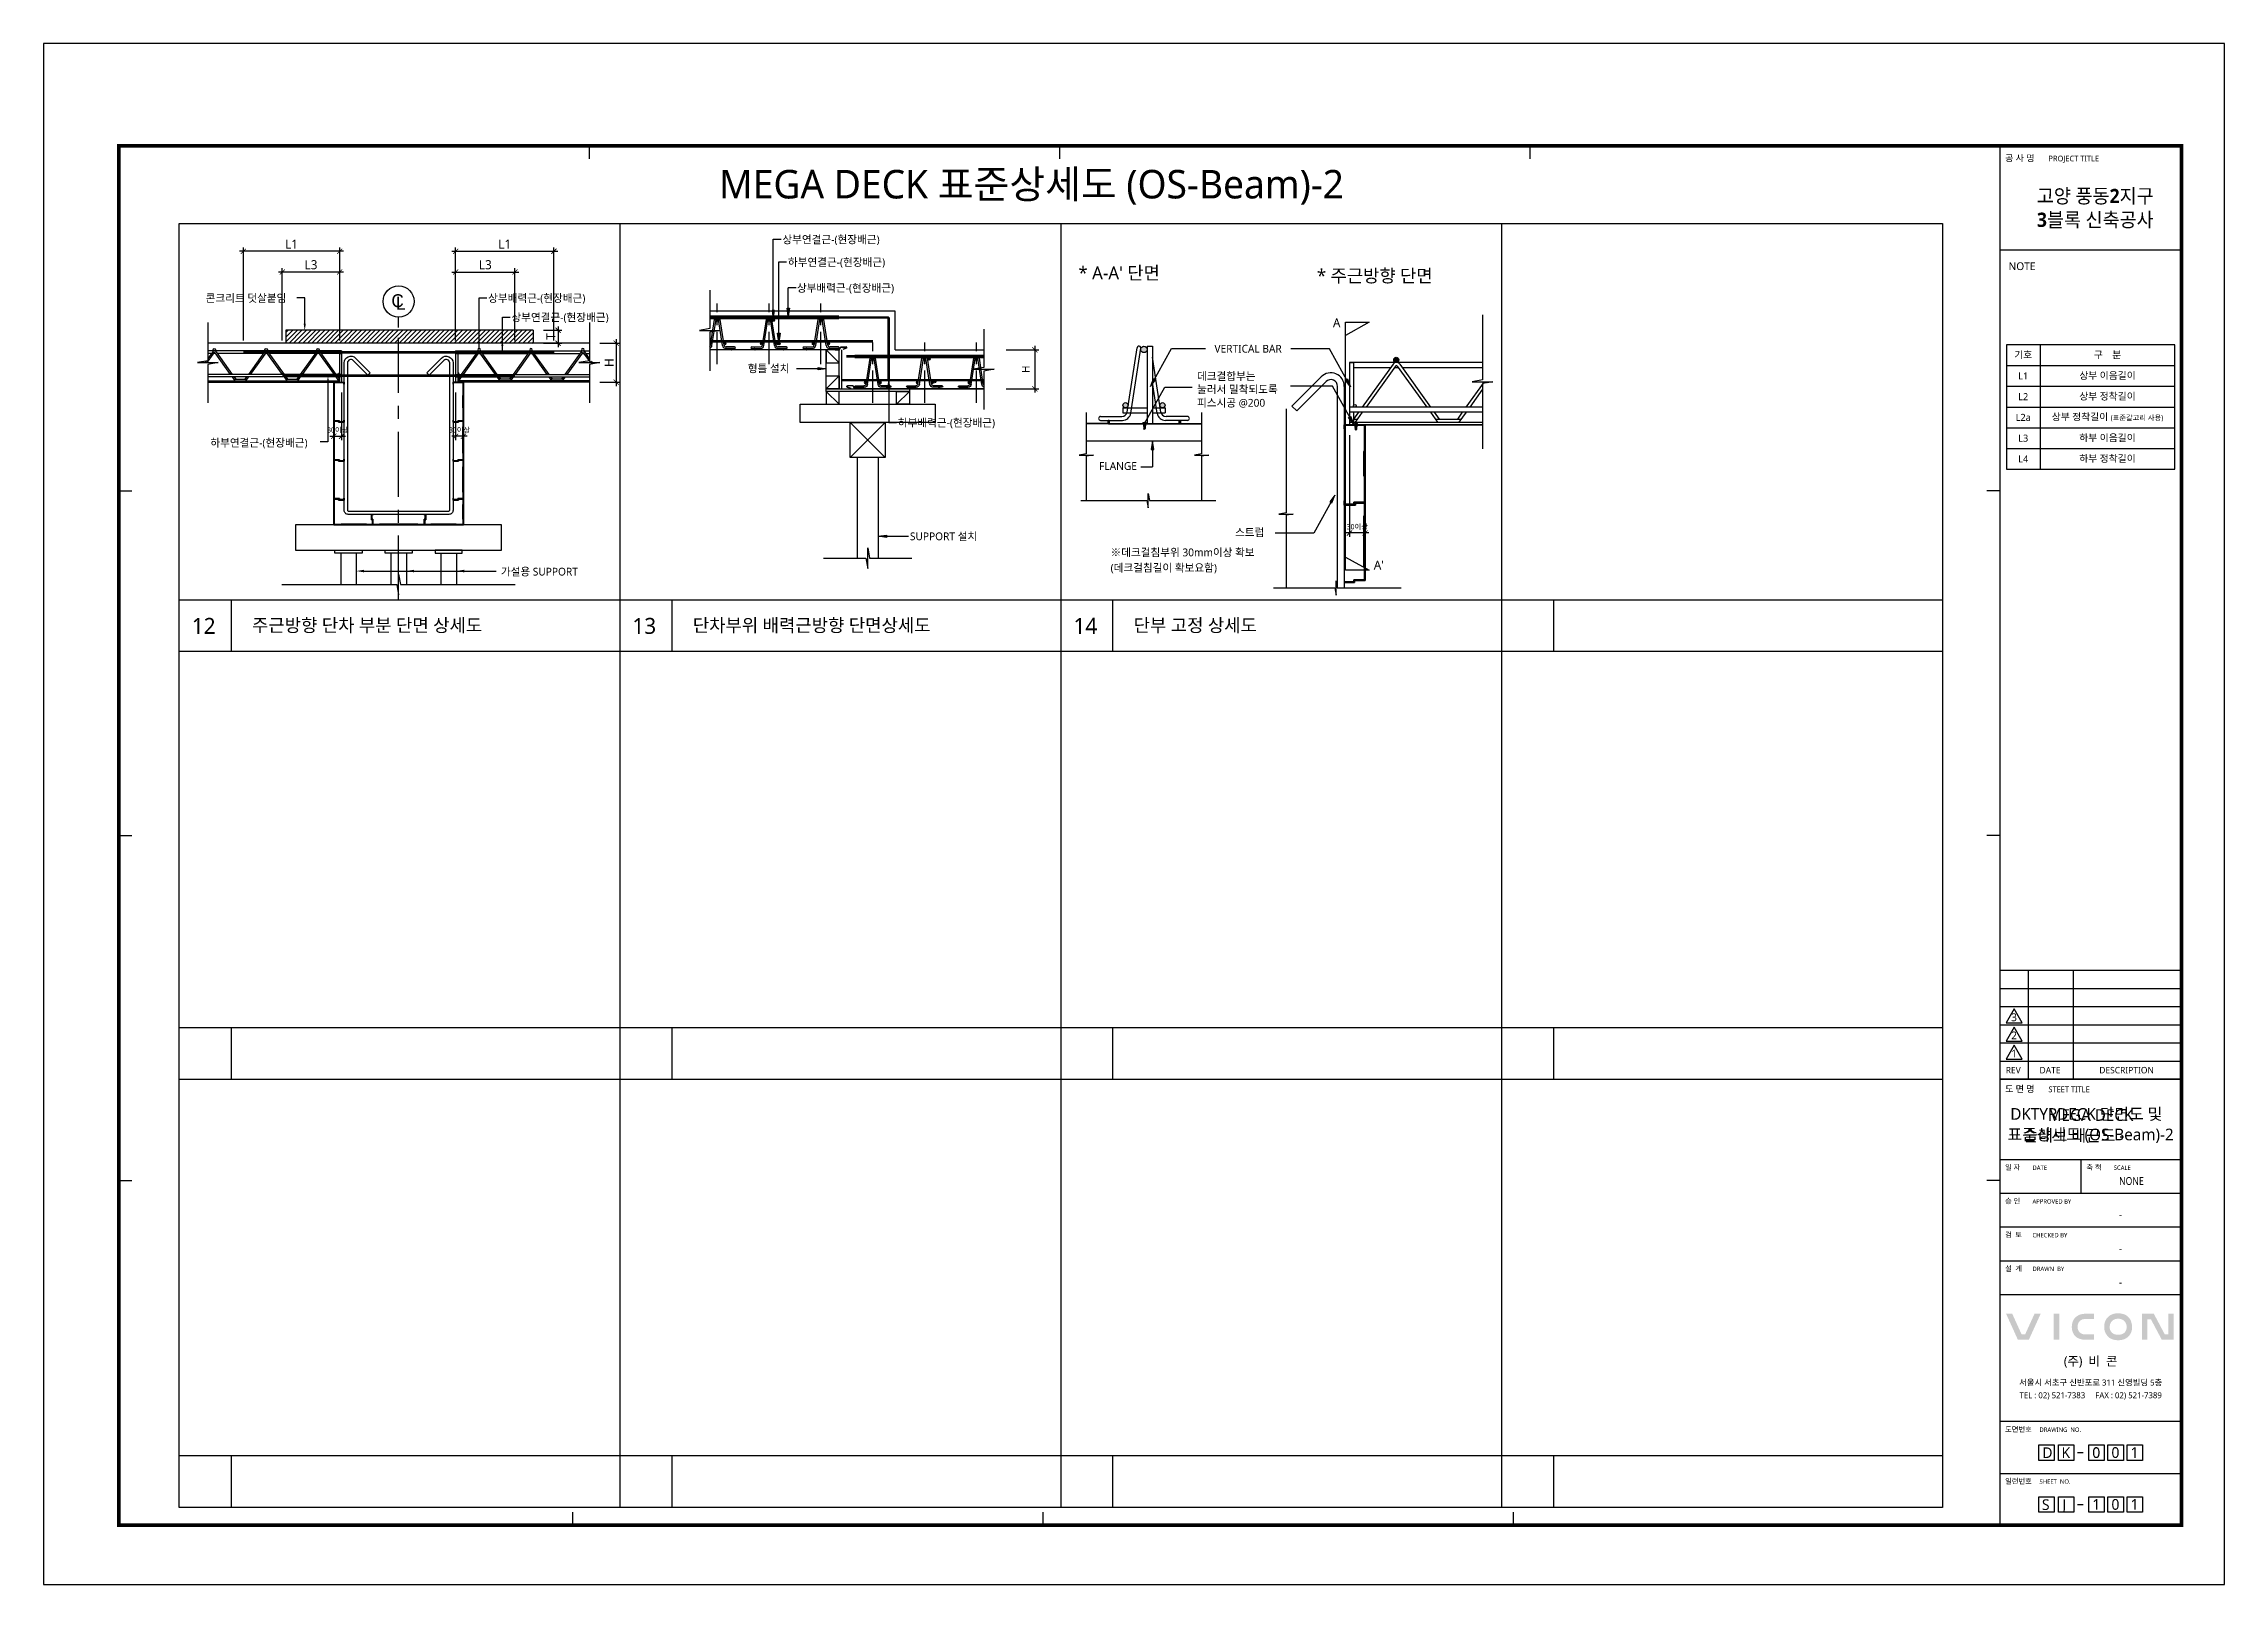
# Model space of a CAD drawing. Extents: x 10983 to 44623, y -18406 to 11294.
# Drawn here: x 19471 to 27881, y -18406 to -12466 of the extents above; entities that cross this region are included whole.
import ezdxf
from ezdxf.enums import TextEntityAlignment as Align

# ---------------------------------------------------------------- set-up
doc = ezdxf.new("R2010")
doc.units = 0
doc.header["$LTSCALE"] = 100
doc.header["$MEASUREMENT"] = 0
doc.header["$PDMODE"] = 3
doc.header["$PDSIZE"] = 10
for name, pattern in [('CEN', [62, 60, -1, 0, -1]), ('CENTERX2', [4, 2.5, -0.5, 0.5, -0.5]), ('HIDDEN', [0.375, 0.25, -0.125])]:
    doc.linetypes.add(name, pattern=pattern)
doc.layers.get('0').update_dxf_attribs({"linetype": 'CONTINUOUS'})
doc.layers.get('Defpoints').update_dxf_attribs({"color": 165, "linetype": 'CONTINUOUS'})
for name, color, linetype in [('-비콘 단부', 7, 'CONTINUOUS'), ('-상부연결근', 4, 'CONTINUOUS'), ('-하부배력근', 3, 'CONTINUOUS'), ('-하부연결근', 4, 'CONTINUOUS'), ('0-TEXT', 3, 'CONTINUOUS'), ('DECK-CEN', 1, 'CEN'), ('DECK-CON', 2, 'CONTINUOUS'), ('DECK-DIM', 255, 'CONTINUOUS'), ('DECK-HATCH', 251, 'CONTINUOUS'), ('DECK-JOINT BAR', 4, 'HIDDEN'), ('DECK-LATTICE', 7, 'CONTINUOUS'), ('DECK-MAIN BAR', 2, 'CONTINUOUS'), ('DECK-PG', 4, 'CONTINUOUS'), ('DECK-RC', 251, 'CONTINUOUS'), ('DECK-RC(ETC)', 252, 'CONTINUOUS'), ('DECK-TABLE', 7, 'CONTINUOUS'), ('DECK-TEX1', 6, 'CONTINUOUS'), ('DECK-TEXT', 7, 'CONTINUOUS'), ('DECK-TITLE TEXT', 3, 'CONTINUOUS'), ('DECK-TRANS', 3, 'CONTINUOUS'), ('DKT-TXT', 7, 'CONTINUOUS'), ('E2', 7, 'CONTINUOUS'), ('form', 7, 'CONTINUOUS'), ('form_TEX', 7, 'CONTINUOUS'), ('HAT', 8, 'CONTINUOUS'), ('m8 볼트', 120, 'CONTINUOUS'), ('NUMBER', 7, 'CONTINUOUS'), ('REVISION1', 10, 'CONTINUOUS'), ('TXT', 3, 'CONTINUOUS')]:
    doc.layers.add(name, color=color, linetype=linetype)
doc.styles.add('SY Panel', font='malgun.ttf')
doc.styles.add('VICON TEXT', font='malgun.ttf')
doc.styles.add('XR-FORM$0$맑은고딕', font='malgun.ttf')
doc.styles.add('굴림', font='Gulim.ttf')
doc.styles.add('맑은고딕', font='malgun.ttf')
doc.dimstyles.new('STDECK-DIM', dxfattribs={"dimtxt": 35, "dimasz": 20, "dimexe": 15, "dimexo": 40, "dimgap": 10, "dimtad": 1, "dimdec": 0, "dimtxsty": 'SY Panel', "dimblk": 'ARCHTICK', "dimcen": 2.5, "dimdle": 15, "dimclrd": 7, "dimclre": 7, "dimclrt": 6, "dimadec": 0, "dimazin": 0, "dimtfac": 1, "dimtdec": 0, "dimtmove": 0, "dimatfit": 3, "dimldrblk": 'ARCHTICK', "dimfxl": 1, "dimarcsym": 0})
doc.dimstyles.new('SY-SHAPE DIM', dxfattribs={"dimscale": 2.5, "dimtxt": 12, "dimasz": 7, "dimexe": 3, "dimexo": 3, "dimgap": 1.5, "dimtad": 1, "dimdec": 0, "dimlunit": 6, "dimtxsty": 'SY Panel', "dimcen": 2.5, "dimclrt": 4, "dimadec": 0, "dimazin": 0, "dimtfac": 1, "dimtdec": 0, "dimtix": 1, "dimtmove": 0, "dimatfit": 3, "dimfxl": 1, "dimarcsym": 0})

msp = doc.modelspace()

# ---------------------------------------------------------------- texts
at = {"layer": '-상부연결근', "color": 0, "style": 'VICON TEXT'}
msp.add_text('상부연결근-(현장배근)', height=30, dxfattribs=at).set_placement((22319.7, -13236.6))
at = {"layer": '-하부배력근', "color": 0, "style": 'VICON TEXT'}
msp.add_text('하부배력근-(현장배근)', height=30, dxfattribs=at).set_placement((22764.9, -13942.9))
at = {"layer": '-하부연결근', "color": 0, "style": 'VICON TEXT'}
msp.add_text('하부연결근-(현장배근)', height=30, dxfattribs=at).set_placement((22341, -13323.8))
at = {"layer": '0-TEXT', "linetype": 'Continuous', "style": 'XR-FORM$0$맑은고딕'}
msp.add_text('MEGA DECK 표준상세도 (OS-Beam)-2', height=110, dxfattribs=at).set_placement((22075.3, -13063.2))
at = {"layer": '0-TEXT', "style": 'VICON TEXT'}
for s, p in [('0', (27371, -17918.7)), ('0', (27445, -17918.7)), ('1', (27518.9, -17918.7)), ('1', (27371, -18118.7)), ('0', (27445, -18118.7)), ('1', (27518.9, -18118.7))]:
    msp.add_text(s, height=41.2, dxfattribs=at).set_placement(p)
at = {"layer": '0-TEXT', "color": 3, "ltscale": 0.5, "insert": (27382.5, -13102.5), "char_height": 55, "width": 700, "attachment_point": 5, "style": '맑은고딕'}
msp.add_mtext('{\\fMalgun Gothic|b1|i0|c129|p50;\\W0.95;고양 풍동2지구 \\P3블록 신축공사}', dxfattribs=at)
at = {"layer": '0-TEXT', "insert": (27364.5, -16639.4), "char_height": 45, "width": 700, "attachment_point": 5, "style": '맑은고딕'}
msp.add_mtext('MEGA DECK \\P표준상세도 (OS-Beam)-2', dxfattribs=at)
at = {"layer": 'DECK-TABLE', "char_height": 27, "width": 150, "attachment_point": 5, "style": '맑은고딕'}
for s, insert in [('기호', (27104.9, -13667.4)), ('기호', (27104.9, -13667.4)), ('L1', (27104.9, -13747.4)), ('L1', (27104.9, -13747.4)), ('L2', (27104.9, -13827.4)), ('L2', (27104.9, -13827.4)), ('L2a', (27104.9, -13907.4)), ('L2a', (27104.9, -13907.4)), ('L3', (27104.9, -13987.4)), ('L3', (27104.9, -13987.4)), ('L4', (27104.9, -14067.4)), ('L4', (27104.9, -14067.4))]:
    msp.add_mtext(s, dxfattribs=dict(at, insert=insert))
at = {"layer": 'DECK-TABLE', "color": 2, "char_height": 27, "attachment_point": 5, "style": '맑은고딕'}
for s, insert, width in [('구    분', (27429.9, -13667.4), 150), ('구    분', (27429.9, -13667.4), 150), ('상부 이음길이', (27429.9, -13747.4), 457.597), ('상부 이음길이', (27429.9, -13747.4), 457.597), ('상부 정착길이', (27429.9, -13827.4), 457.597), ('상부 정착길이', (27429.9, -13827.4), 457.597), ('상부 정착길이 {\\H0.74074x;(표준갈고리 사용)}', (27429.9, -13907.4), 630.381), ('상부 정착길이 {\\H0.74074x;(표준갈고리 사용)}', (27429.9, -13907.4), 630.381), ('하부 이음길이', (27429.9, -13987.4), 457.597), ('하부 이음길이', (27429.9, -13987.4), 457.597), ('하부 정착길이', (27429.9, -14067.4), 457.597), ('하부 정착길이', (27429.9, -14067.4), 457.597)]:
    msp.add_mtext(s, dxfattribs=dict(at, insert=insert, width=width))
at = {"layer": 'DECK-TEX1', "color": 6, "linetype": 'ByBlock', "style": '굴림'}
for s, p in [('C', (20811.9, -13482.4)), ('L', (20829.9, -13492.4))]:
    msp.add_text(s, height=50, dxfattribs=at).set_placement(p)
at = {"layer": 'DECK-TEXT', "style": 'VICON TEXT'}
for s, p in [('콘크리트 덧살붙임', (20095.4, -13462.5)), ('상부배력근-(현장배근)', (21184.9, -13462.5)), ('상부배력근-(현장배근)', (22375.5, -13423.4)), ('상부연결근-(현장배근)', (21274.7, -13536.6)), ('형틀 설치', (22186.1, -13733.7)), ('VERTICAL BAR', (23985.9, -13657.6)), ('눌러서 밀착되도록', (23918.6, -13814.2)), ('데크결합부는', (23918.6, -13763.5)), ('피스시공 @200', (23918.6, -13866.1)), ('하부연결근-(현장배근)', (20113.6, -14020.3)), ('SUPPORT 설치', (22811.4, -14380.8)), ('스트럽', (24065.3, -14365.7)), ('※데크걸침부위 30mm이상 확보', (23585.3, -14442.8)), ('가설용 SUPPORT', (21233.9, -14517)), ('(데크걸침길이 확보요함)', (23585.3, -14502.1))]:
    msp.add_text(s, height=30, dxfattribs=at).set_placement(p)
at = {"layer": 'DECK-TEXT', "linetype": 'ByBlock', "style": 'VICON TEXT'}
msp.add_text('FLANGE', height=30, dxfattribs=at).set_placement((23541.1, -14109.8))
at = {"layer": 'DECK-TITLE TEXT', "color": 3, "style": 'VICON TEXT'}
for s, height, p in [("* A-A' 단면", 50, (23461.1, -13350.3)), ('* 주근방향 단면', 50, (24380.9, -13361.1)), ('A', 34.7, (24442.8, -13542.5)), ("A'", 34.73, (24600.2, -14476.6))]:
    msp.add_text(s, height=height, dxfattribs=at).set_placement(p, align=Align.MIDDLE_LEFT)
for s, height, p in [('12', 61.43, (20042.3, -14741.8)), ('주근방향 단차 부분 단면 상세도', 50.257, (20274.1, -14733.9)), ('13', 61.43, (21741.3, -14741.8)), ('단차부위 배력근방향 단면상세도', 50.257, (21974.1, -14733.9)), ('14', 61.43, (23442.3, -14741.8)), ('단부 고정 상세도', 50.26, (23674.1, -14733.9))]:
    msp.add_text(s, height=height, dxfattribs=at).set_placement(p)
at = {"layer": 'form', "style": 'VICON TEXT'}
for s, p in [('D', (27178.6, -17919.3)), ('K', (27252.5, -17919.3)), ('S', (27177, -18119.5)), ('J', (27255.7, -18119.5))]:
    msp.add_text(s, height=41, dxfattribs=at).set_placement(p)
at = {"layer": 'form_TEX', "ltscale": 2}
for s, height, style, p in [('공 사 명', 25, 'VICON TEXT', (27034.9, -12920.3)), ('PROJECT TITLE', 22, 'VICON TEXT', (27202, -12920.3)), ('도 면 명', 25, '맑은고딕', (27034.9, -16508.9)), ('STEET TITLE', 22, '맑은고딕', (27202, -16508.9)), ('일 자', 20, 'VICON TEXT', (27034.9, -16808.5)), ('DATE', 17, 'VICON TEXT', (27140.5, -16808.5)), ('축 척', 20, 'VICON TEXT', (27348.5, -16808.5)), ('SCALE', 17, 'VICON TEXT', (27454, -16808.5)), ('승 인', 20, 'VICON TEXT', (27034.9, -16938.5)), ('APPROVED BY', 17, 'VICON TEXT', (27140.5, -16938.5)), ('검  토', 20, 'VICON TEXT', (27034.9, -17068.5)), ('CHECKED BY', 17, 'VICON TEXT', (27140.5, -17068.5)), ('설  계', 20, 'VICON TEXT', (27034.9, -17198.5)), ('DRAWN  BY', 17, 'VICON TEXT', (27140.5, -17198.5)), ('도면번호', 20, 'VICON TEXT', (27034.9, -17818.5)), ('DRAWING  NO.', 17, 'VICON TEXT', (27167.6, -17818.5)), ('일련번호', 20, 'VICON TEXT', (27034.9, -18018.5)), ('SHEET  NO.', 17, 'VICON TEXT', (27167.6, -18018.5))]:
    msp.add_text(s, height=height, dxfattribs=dict(at, style=style)).set_placement(p)
at = {"layer": 'form_TEX', "color": 1, "ltscale": 2, "style": 'VICON TEXT'}
msp.add_text('NOTE', height=30, dxfattribs=at).set_placement((27048.3, -13339.4))
at = {"layer": 'form_TEX', "style": 'VICON TEXT'}
for s, p in [('REV', (27037.3, -16436.4)), ('DATE', (27167.8, -16436.4)), ('DESCRIPTION', (27398, -16436.4))]:
    msp.add_text(s, height=25, dxfattribs=at).set_placement(p)
at = {"layer": 'NUMBER', "ltscale": 0.5, "style": '맑은고딕'}
msp.add_text('0', height=41, dxfattribs=at).set_placement((27371.4, -17919.3))
at = {"layer": 'REVISION1', "ltscale": 2, "style": 'VICON TEXT'}
for s, p in [('3', (27069.5, -16220.1)), ('2', (27069.5, -16290.1)), ('1', (27069.5, -16360.1))]:
    msp.add_text(s, height=30, dxfattribs=at).set_placement(p, align=Align.MIDDLE_CENTER)
at = {"layer": 'TXT', "style": 'VICON TEXT'}
for s, p in [('DECK 단면도 및', (27235.9, -16615.3)), ('슬래브 배근도 -', (27106.1, -16698.3))]:
    msp.add_text(s, height=45, dxfattribs=at).set_placement(p)
at = {"layer": 'TXT', "style": 'VICON TEXT', "width": 0.85}
msp.add_text('NONE', height=30, dxfattribs=at).set_placement((27521.9, -16866.2), align=Align.CENTER)
at = {"layer": 'TXT', "style": 'VICON TEXT'}
for p in [(27480.2, -16996.2), (27480.2, -17126.2), (27480.2, -17256.2)]:
    msp.add_text('-', height=30, dxfattribs=at).set_placement(p, align=Align.CENTER)
at = {"layer": 'TXT', "ltscale": 0.5, "style": 'VICON TEXT'}
msp.add_attdef('DKTYR', text='MEGA', height=45, dxfattribs=at).set_placement((27236.4, -16615.3), align=Align.RIGHT)

# ---------------------------------------------------------------- blocks, each defined once
blk = doc.blocks.new('_ArchTick')
at = {"color": 0, "linetype": 'ByBlock', "const_width": 0.15}
blk.add_lwpolyline([(-0.5, -0.5), (0.5, 0.5)], dxfattribs=at)
blk = doc.blocks.new('*D560')
at = {"layer": 'DECK-DIM', "color": 7, "lineweight": -2}
for p, q in [((20627.4, -13267), (20226, -13267)), ((20241, -13611.3), (20241, -13252)), ((20612.4, -13611.3), (20612.4, -13252))]:
    blk.add_line(p, q, dxfattribs=at)
at = {"layer": 'Defpoints', "color": 0, "ltscale": 0.5}
for p in [(20241, -13267), (20241, -13651.3), (20612.4, -13651.3)]:
    blk.add_point(p, dxfattribs=at)
at = {"layer": 'DECK-DIM', "color": 7, "lineweight": -2, "ltscale": 0.5, "xscale": 20, "yscale": 20, "zscale": 20, "rotation": 180}
blk.add_blockref('_ArchTick', (20241, -13267), dxfattribs=at)
at = {"layer": 'DECK-DIM', "color": 7, "lineweight": -2, "ltscale": 0.5, "xscale": 20, "yscale": 20, "zscale": 20}
blk.add_blockref('_ArchTick', (20612.4, -13267), dxfattribs=at)
at = {"layer": 'DECK-DIM', "color": 6, "ltscale": 0.5, "insert": (20426.7, -13239.1), "char_height": 35, "attachment_point": 5, "style": 'SY Panel'}
blk.add_mtext('L1', dxfattribs=at)
blk = doc.blocks.new('*D561')
at = {"layer": 'DECK-DIM', "color": 7, "lineweight": -2}
for p, q in [((21044.5, -13267), (21453.4, -13267)), ((21059.5, -13611.3), (21059.5, -13252)), ((21438.4, -13611.3), (21438.4, -13252))]:
    blk.add_line(p, q, dxfattribs=at)
at = {"layer": 'Defpoints', "color": 0, "ltscale": 0.5}
for p in [(21438.4, -13267), (21059.5, -13651.3), (21438.4, -13651.3)]:
    blk.add_point(p, dxfattribs=at)
at = {"layer": 'DECK-DIM', "color": 7, "lineweight": -2, "ltscale": 0.5, "xscale": 20, "yscale": 20, "zscale": 20, "rotation": 180}
blk.add_blockref('_ArchTick', (21059.5, -13267), dxfattribs=at)
at = {"layer": 'DECK-DIM', "color": 7, "lineweight": -2, "ltscale": 0.5, "xscale": 20, "yscale": 20, "zscale": 20}
blk.add_blockref('_ArchTick', (21438.4, -13267), dxfattribs=at)
at = {"layer": 'DECK-DIM', "color": 6, "ltscale": 0.5, "insert": (21248.9, -13239.1), "char_height": 35, "attachment_point": 5, "style": 'SY Panel'}
blk.add_mtext('L1', dxfattribs=at)
blk = doc.blocks.new('*D562')
at = {"layer": 'DECK-DIM', "color": 7, "lineweight": -2}
for p, q in [((20627.4, -13347), (20376, -13347)), ((20391, -13611.3), (20391, -13332)), ((20612.4, -13611.3), (20612.4, -13332))]:
    blk.add_line(p, q, dxfattribs=at)
at = {"layer": 'Defpoints', "color": 0, "ltscale": 0.5}
for p in [(20391, -13347), (20391, -13651.3), (20612.4, -13651.3)]:
    blk.add_point(p, dxfattribs=at)
at = {"layer": 'DECK-DIM', "color": 7, "lineweight": -2, "ltscale": 0.5, "xscale": 20, "yscale": 20, "zscale": 20, "rotation": 180}
blk.add_blockref('_ArchTick', (20391, -13347), dxfattribs=at)
at = {"layer": 'DECK-DIM', "color": 7, "lineweight": -2, "ltscale": 0.5, "xscale": 20, "yscale": 20, "zscale": 20}
blk.add_blockref('_ArchTick', (20612.4, -13347), dxfattribs=at)
at = {"layer": 'DECK-DIM', "color": 6, "ltscale": 0.5, "insert": (20501.7, -13318.9), "char_height": 35, "attachment_point": 5, "style": 'SY Panel'}
blk.add_mtext('L3', dxfattribs=at)
blk = doc.blocks.new('*D563')
at = {"layer": 'DECK-DIM', "color": 7, "lineweight": -2}
for p, q in [((21044.5, -13347), (21303.4, -13347)), ((21059.5, -13611.3), (21059.5, -13332)), ((21288.4, -13611.3), (21288.4, -13332))]:
    blk.add_line(p, q, dxfattribs=at)
at = {"layer": 'Defpoints', "color": 0, "ltscale": 0.5}
for p in [(21288.4, -13347), (21059.5, -13651.3), (21288.4, -13651.3)]:
    blk.add_point(p, dxfattribs=at)
at = {"layer": 'DECK-DIM', "color": 7, "lineweight": -2, "ltscale": 0.5, "xscale": 20, "yscale": 20, "zscale": 20, "rotation": 180}
blk.add_blockref('_ArchTick', (21059.5, -13347), dxfattribs=at)
at = {"layer": 'DECK-DIM', "color": 7, "lineweight": -2, "ltscale": 0.5, "xscale": 20, "yscale": 20, "zscale": 20}
blk.add_blockref('_ArchTick', (21288.4, -13347), dxfattribs=at)
at = {"layer": 'DECK-DIM', "color": 6, "ltscale": 0.5, "insert": (21173.9, -13318.9), "char_height": 35, "attachment_point": 5, "style": 'SY Panel'}
blk.add_mtext('L3', dxfattribs=at)
blk = doc.blocks.new('*D564')
at = {"layer": 'DECK-DIM', "color": 7, "lineweight": -2}
for p, q in [((21615.1, -13621.3), (21693.6, -13621.3)), ((21678.6, -13606.3), (21678.6, -13786.3)), ((21615.1, -13771.3), (21693.6, -13771.3))]:
    blk.add_line(p, q, dxfattribs=at)
at = {"layer": 'Defpoints', "color": 0, "ltscale": 0.5}
for p in [(21575.1, -13621.3), (21575.1, -13771.3), (21678.6, -13771.3)]:
    blk.add_point(p, dxfattribs=at)
at = {"layer": 'DECK-DIM', "color": 7, "lineweight": -2, "ltscale": 0.5, "xscale": 20, "yscale": 20, "zscale": 20}
for p, rotation in [((21678.6, -13621.3), 90), ((21678.6, -13771.3), 270)]:
    blk.add_blockref('_ArchTick', p, dxfattribs=dict(at, rotation=rotation))
at = {"layer": 'DECK-DIM', "color": 6, "ltscale": 0.5, "insert": (21651.1, -13696.3), "char_height": 35, "attachment_point": 5, "rotation": 90, "style": 'SY Panel'}
blk.add_mtext('H', dxfattribs=at)
blk = doc.blocks.new('*D565')
at = {"layer": 'DECK-DIM', "color": 7, "lineweight": -2}
for p, q in [((21397.9, -13571.3), (21469.4, -13571.3)), ((21397.9, -13621.3), (21469.4, -13621.3)), ((21454.4, -13556.3), (21454.4, -13636.3))]:
    blk.add_line(p, q, dxfattribs=at)
at = {"layer": 'Defpoints', "color": 0, "ltscale": 0.5}
for p in [(21357.9, -13571.3), (21357.9, -13621.3), (21454.4, -13621.3)]:
    blk.add_point(p, dxfattribs=at)
at = {"layer": 'DECK-DIM', "color": 7, "lineweight": -2, "ltscale": 0.5, "xscale": 20, "yscale": 20, "zscale": 20}
for p, rotation in [((21454.4, -13571.3), 90), ((21454.4, -13621.3), 270)]:
    blk.add_blockref('_ArchTick', p, dxfattribs=dict(at, rotation=rotation))
at = {"layer": 'DECK-DIM', "color": 6, "ltscale": 0.5, "insert": (21426.9, -13595.9), "char_height": 35, "attachment_point": 5, "rotation": 90, "style": 'SY Panel'}
blk.add_mtext('T', dxfattribs=at)
blk = doc.blocks.new('*D566')
at = {"layer": 'DECK-DIM', "color": 7, "linetype": 'ByBlock', "lineweight": -2}
for p, q in [((20589.5, -13822.9), (20589.5, -13995)), ((20619.5, -13811.3), (20619.5, -13995)), ((20574.5, -13980), (20634.5, -13980))]:
    blk.add_line(p, q, dxfattribs=at)
at = {"layer": 'Defpoints', "color": 0, "ltscale": 0.5}
for p in [(20589.5, -13782.9), (20619.5, -13771.3), (20619.5, -13980)]:
    blk.add_point(p, dxfattribs=at)
at = {"layer": 'DECK-DIM', "color": 7, "lineweight": -2, "ltscale": 0.5, "xscale": 20, "yscale": 20, "zscale": 20, "rotation": 180}
blk.add_blockref('_ArchTick', (20589.5, -13980), dxfattribs=at)
at = {"layer": 'DECK-DIM', "color": 7, "lineweight": -2, "ltscale": 0.5, "xscale": 20, "yscale": 20, "zscale": 20}
blk.add_blockref('_ArchTick', (20619.5, -13980), dxfattribs=at)
at = {"layer": 'DECK-DIM', "color": 6, "ltscale": 0.5, "insert": (20604.5, -13956.9), "char_height": 35, "attachment_point": 5, "style": 'SY Panel'}
blk.add_mtext('{\\H0.57143x;30이상}', dxfattribs=at)
blk = doc.blocks.new('*D567')
at = {"layer": 'DECK-DIM', "color": 7, "linetype": 'ByBlock', "lineweight": -2}
for p, q in [((21059.5, -13811.3), (21059.5, -13995)), ((21089.5, -13822.9), (21089.5, -13995)), ((21104.5, -13980), (21044.5, -13980))]:
    blk.add_line(p, q, dxfattribs=at)
at = {"layer": 'Defpoints', "color": 0, "ltscale": 0.5}
for p in [(21059.5, -13771.3), (21089.5, -13782.9), (21059.5, -13980)]:
    blk.add_point(p, dxfattribs=at)
at = {"layer": 'DECK-DIM', "color": 7, "lineweight": -2, "ltscale": 0.5, "xscale": 20, "yscale": 20, "zscale": 20, "rotation": 180}
blk.add_blockref('_ArchTick', (21059.5, -13980), dxfattribs=at)
at = {"layer": 'DECK-DIM', "color": 7, "lineweight": -2, "ltscale": 0.5, "xscale": 20, "yscale": 20, "zscale": 20}
blk.add_blockref('_ArchTick', (21089.5, -13980), dxfattribs=at)
at = {"layer": 'DECK-DIM', "color": 6, "ltscale": 0.5, "insert": (21074.5, -13956.9), "char_height": 35, "attachment_point": 5, "style": 'SY Panel'}
blk.add_mtext('{\\H0.57143x;30이상}', dxfattribs=at)
blk = doc.blocks.new('OC1-150')
at = {"color": 7}
for p, q in [((48, 154), (8, 154)), ((8, 146), (9, 146)), ((10, 0), (10, 1))]:
    blk.add_line(p, q, dxfattribs=at)
at = {"color": 7, "lineweight": 35, "ltscale": 0.2175}
for p, q in [((8, 146), (8, 154)), ((9, 146), (9, 153))]:
    blk.add_line(p, q, dxfattribs=at)
at = {"color": 7, "lineweight": 35}
for p, q in [((47, 153), (9, 153)), ((47, 5), (47, 153)), ((48, 4), (48, 154)), ((46, 102), (46, 56)), ((47, 54), (47, 104)), ((10, 1), (26.5, 1)), ((10, 0), (27.5, 0))]:
    blk.add_line(p, q, dxfattribs=at)
at = {"color": 7, "lineweight": 35, "ltscale": 0.055902}
for p, q in [((46, 102), (47, 104)), ((47, 54), (46, 56))]:
    blk.add_line(p, q, dxfattribs=at)
at = {"color": 7, "lineweight": 35, "ltscale": 0.16}
for p, q in [((26.5, 5), (47, 5)), ((27.5, 4), (48, 4))]:
    blk.add_line(p, q, dxfattribs=at)
at = {"color": 7, "lineweight": 35, "ltscale": 0.085}
for p, q in [((26.5, 1), (26.5, 5)), ((27.5, 0), (27.5, 4))]:
    blk.add_line(p, q, dxfattribs=at)
blk = doc.blocks.new('OC9-150')
at = {"color": 7, "lineweight": 35}
for p, q in [((0, 38), (0, 20.5)), ((1, 38), (1, 21.5)), ((154, 0), (4, 0)), ((153, 1), (5, 1)), ((29, 1), (129, 1)), ((31, 2), (127, 2)), ((41, 1), (121, 1))]:
    blk.add_line(p, q, dxfattribs=at)
at = {"color": 7}
blk.add_line((1, 38), (0, 38), dxfattribs=at)
at = {"color": 7, "lineweight": 35, "ltscale": 0.085}
for p, q in [((4, 20.5), (0, 20.5)), ((5, 21.5), (1, 21.5))]:
    blk.add_line(p, q, dxfattribs=at)
at = {"color": 7, "lineweight": 35, "ltscale": 0.16}
for p, q in [((4, 20.5), (4, 0)), ((5, 21.5), (5, 1))]:
    blk.add_line(p, q, dxfattribs=at)
at = {"color": 7, "lineweight": 35, "ltscale": 0.055902}
for p, q in [((31, 2), (29, 1)), ((129, 1), (127, 2))]:
    blk.add_line(p, q, dxfattribs=at)
at = {"color": 7, "lineweight": 35, "ltscale": 0.435001}
for p, q in [((149, 40), (149, 18.5)), ((150, 39), (150, 19.5))]:
    blk.add_line(p, q, dxfattribs=at)
at = {"color": 7, "lineweight": 35, "ltscale": 0.2175}
for p, q in [((157, 40), (149, 40)), ((157, 39), (150, 39))]:
    blk.add_line(p, q, dxfattribs=at)
at = {"color": 7, "lineweight": 35, "ltscale": 0.06}
for p, q in [((153, 18.5), (149, 18.5)), ((154, 19.5), (150, 19.5))]:
    blk.add_line(p, q, dxfattribs=at)
at = {"color": 7, "lineweight": 35, "ltscale": 0.210001}
for p, q in [((153, 18.5), (153, 1)), ((154, 19.5), (154, 0))]:
    blk.add_line(p, q, dxfattribs=at)
at = {"color": 7, "lineweight": 35, "ltscale": 0.025}
blk.add_line((157, 39), (157, 40), dxfattribs=at)
blk = doc.blocks.new('OC5-150')
at = {"color": 7, "lineweight": 35}
for p, q in [((0, 0), (0, 100)), ((1, 1), (1, 99)), ((1, 80), (1, 20)), ((1, 80), (1, 20)), ((1, 68), (1, 28)), ((1, 68), (1, 28)), ((149, 1), (1, 1)), ((2, 78), (2, 22)), ((127, 1), (27, 1)), ((127, 1), (27, 1)), ((125, 2), (29, 2)), ((115, 1), (35, 1)), ((150, 0), (0, 0))]:
    blk.add_line(p, q, dxfattribs=at)
at = {"color": 7, "lineweight": 35, "ltscale": 0.16}
for p, q in [((19.5, 100), (0, 100)), ((18.5, 99), (1, 99))]:
    blk.add_line(p, q, dxfattribs=at)
at = {"color": 7, "lineweight": 35, "ltscale": 0.085}
for p, q in [((18.5, 95), (18.5, 99)), ((19.5, 96), (19.5, 100))]:
    blk.add_line(p, q, dxfattribs=at)
at = {"color": 7, "lineweight": 35, "ltscale": 0.435001}
for p, q in [((40, 95), (18.5, 95)), ((39, 96), (19.5, 96)), ((145, 40), (145, 18.5)), ((146, 39), (146, 19.5))]:
    blk.add_line(p, q, dxfattribs=at)
at = {"color": 7, "lineweight": 35, "ltscale": 0.2175}
for p, q in [((39, 103), (39, 96)), ((40, 103), (40, 95)), ((153, 40), (145, 40)), ((153, 39), (146, 39))]:
    blk.add_line(p, q, dxfattribs=at)
at = {"color": 7, "lineweight": 35, "ltscale": 0.025}
for p, q in [((39, 103), (40, 103)), ((153, 39), (153, 40))]:
    blk.add_line(p, q, dxfattribs=at)
at = {"color": 7, "lineweight": 35, "ltscale": 0.055902}
for p, q in [((2, 78), (1, 80)), ((1, 20), (2, 22)), ((27, 1), (29, 2)), ((125, 2), (127, 1))]:
    blk.add_line(p, q, dxfattribs=at)
at = {"color": 7, "lineweight": 35, "ltscale": 0.06}
for p, q in [((149, 18.5), (145, 18.5)), ((150, 19.5), (146, 19.5))]:
    blk.add_line(p, q, dxfattribs=at)
at = {"color": 7, "lineweight": 35, "ltscale": 0.210001}
for p, q in [((149, 18.5), (149, 1)), ((150, 19.5), (150, 0))]:
    blk.add_line(p, q, dxfattribs=at)
blk = doc.blocks.new('OC12-200')
at = {"color": 7, "lineweight": 35}
for p, q in [((-204, 38), (-204, 20.5)), ((-203, 38), (-203, 21.5)), ((0, 0), (-200, 0)), ((-1, 1), (-199, 1)), ((-175, 1), (-25, 1)), ((-173, 2), (-27, 2)), ((-163, 1), (-33, 1)), ((-7.1, 0), (-40.3, 0)), ((3, 38), (3, 21.5)), ((4, 38), (4, 20.5))]:
    blk.add_line(p, q, dxfattribs=at)
for p, q in [((-203, 38), (-204, 38)), ((3, 38), (4, 38))]:
    blk.add_line(p, q)
at = {"color": 7, "lineweight": 35, "ltscale": 0.085}
for p, q in [((-200, 20.5), (-204, 20.5)), ((-199, 21.5), (-203, 21.5)), ((-1, 21.5), (3, 21.5)), ((0, 20.5), (4, 20.5))]:
    blk.add_line(p, q, dxfattribs=at)
at = {"color": 7, "lineweight": 35, "ltscale": 0.16}
for p, q in [((-200, 20.5), (-200, 0)), ((-199, 21.5), (-199, 1)), ((-1, 21.5), (-1, 1)), ((0, 20.5), (0, 0))]:
    blk.add_line(p, q, dxfattribs=at)
at = {"color": 7, "lineweight": 35, "ltscale": 0.055902}
for p, q in [((-173, 2), (-175, 1)), ((-25, 1), (-27, 2))]:
    blk.add_line(p, q, dxfattribs=at)
blk = doc.blocks.new('*D568')
at = {"layer": 'DECK-DIM', "color": 7, "linetype": 'ByBlock', "lineweight": -2}
for p, q in [((24506.5, -13975.6), (24506.5, -14368)), ((24566.5, -13998.8), (24566.5, -14368)), ((24581.5, -14353), (24491.5, -14353))]:
    blk.add_line(p, q, dxfattribs=at)
at = {"layer": 'Defpoints', "color": 0, "ltscale": 0.5}
for p in [(24506.5, -13935.6), (24566.5, -13958.8), (24506.5, -14353)]:
    blk.add_point(p, dxfattribs=at)
at = {"layer": 'DECK-DIM', "color": 7, "lineweight": -2, "ltscale": 0.5, "xscale": 20, "yscale": 20, "zscale": 20, "rotation": 180}
blk.add_blockref('_ArchTick', (24506.5, -14353), dxfattribs=at)
at = {"layer": 'DECK-DIM', "color": 7, "lineweight": -2, "ltscale": 0.5, "xscale": 20, "yscale": 20, "zscale": 20}
blk.add_blockref('_ArchTick', (24566.5, -14353), dxfattribs=at)
at = {"layer": 'DECK-DIM', "color": 6, "ltscale": 0.5, "insert": (24536.5, -14329.9), "char_height": 35, "attachment_point": 5, "style": 'SY Panel'}
blk.add_mtext('{\\H0.57143x;30이상}', dxfattribs=at)
blk = doc.blocks.new('*D569')
at = {"layer": 'DECK-DIM', "color": 7, "lineweight": -2}
for p, q in [((23183, -13646.9), (23308, -13646.9)), ((23293, -13631.9), (23293, -13811.9)), ((23183, -13796.9), (23308, -13796.9))]:
    blk.add_line(p, q, dxfattribs=at)
at = {"layer": 'Defpoints', "color": 0, "ltscale": 0.5}
for p in [(23143, -13646.9), (23143, -13796.9), (23293, -13796.9)]:
    blk.add_point(p, dxfattribs=at)
at = {"layer": 'DECK-DIM', "color": 7, "lineweight": -2, "ltscale": 0.5, "xscale": 20, "yscale": 20, "zscale": 20}
for p, rotation in [((23293, -13646.9), 90), ((23293, -13796.9), 270)]:
    blk.add_blockref('_ArchTick', p, dxfattribs=dict(at, rotation=rotation))
at = {"layer": 'DECK-DIM', "color": 6, "ltscale": 0.5, "insert": (23258, -13721.9), "char_height": 30, "attachment_point": 5, "rotation": 90, "style": 'SY Panel'}
blk.add_mtext('H', dxfattribs=at)
blk = doc.blocks.new('TG7')
at = {"layer": 'DECK-TRANS', "ltscale": 0.5}
h = blk.add_hatch(color=3, dxfattribs=at)
h.dxf.hatch_style = 1
h.paths.add_polyline_path([(15909.3, 15098.2, 1), (15899.3, 15098.2, 0.399881), (15904.1, 15093.2), (15904.6, 15093.2, 0.399881)])
h.paths.add_polyline_path([(16099.4, 15098.2, 1), (16109.4, 15098.2, 1)])
h.paths.add_polyline_path([(16309.3, 15098.2, 1), (16299.3, 15098.2, 0.399881), (16304.1, 15093.2), (16304.6, 15093.2, 0.399881)])
at = {"layer": '-비콘 단부', "color": 116, "ltscale": 0.5}
blk.add_circle((16384.5, 15005.7), 2.5, dxfattribs=at)
at = {"layer": 'DECK-LATTICE', "ltscale": 0.5}
for p, q in [((15902.9, 15086.3), (15875.5, 15048.2)), ((16395, 15093.2), (15879.7, 15093.2)), ((15898.1, 15089.8), (15879.7, 15064.4)), ((15893.3, 15083.2), (15879.7, 15083.2)), ((15908.4, 15083.2), (15900.6, 15083.2)), ((15906.2, 15086.3), (15966, 15003.2)), ((15911, 15089.8), (15973.3, 15003.2)), ((16093.3, 15083.2), (15915.8, 15083.2)), ((16098.1, 15089.8), (16035.8, 15003.2)), ((16102.9, 15086.3), (16043.1, 15003.2)), ((16108.4, 15083.2), (16100.6, 15083.2)), ((16106.2, 15086.3), (16166, 15003.2)), ((16111, 15089.8), (16173.3, 15003.2)), ((16293.3, 15083.2), (16115.8, 15083.2)), ((16298.1, 15089.8), (16235.8, 15003.2)), ((16302.9, 15086.3), (16243.1, 15003.2)), ((16308.4, 15083.2), (16300.6, 15083.2)), ((16306.2, 15086.3), (16366, 15003.2)), ((16311, 15089.8), (16373.3, 15003.2)), ((16395, 15083.2), (16315.8, 15083.2)), ((16395, 15093.2), (16395, 15083.2)), ((15872.2, 15053.9), (15868.1, 15048.2)), ((16395, 15003.2), (15879.7, 15003.2)), ((16395, 14993.2), (15879.7, 14993.2)), ((15973.1, 14993.2), (15983.9, 14978.2)), ((15979.6, 14984.2), (16029.5, 14984.2)), ((15980.5, 14993.2), (15987, 14984.2)), ((15983.9, 14978.2), (16025.2, 14978.2)), ((16028.6, 14993.2), (16022.1, 14984.2)), ((16036, 14993.2), (16025.2, 14978.2)), ((16173.1, 14993.2), (16183.9, 14978.2)), ((16179.6, 14984.2), (16229.5, 14984.2)), ((16180.5, 14993.2), (16187, 14984.2)), ((16183.9, 14978.2), (16225.2, 14978.2)), ((16228.6, 14993.2), (16222.1, 14984.2)), ((16236, 14993.2), (16225.2, 14978.2)), ((16373.1, 14993.2), (16383.9, 14978.2)), ((16379.6, 14984.2), (16387, 14984.2)), ((16380.5, 14993.2), (16387, 14984.2))]:
    blk.add_line(p, q, dxfattribs=at)
at = {"layer": 'DECK-LATTICE', "linetype": 'ByBlock'}
for p, q in [((16387, 15083.2), (16387, 15003.2)), ((16387, 15083.2), (16395, 15083.2)), ((16395, 15083.2), (16395, 14973.2)), ((16383.9, 14978.2), (16387, 14978.2)), ((16387, 14993.2), (16387, 14973.2))]:
    blk.add_line(p, q, dxfattribs=at)
at = {"layer": 'DECK-LATTICE', "ltscale": 0.5}
for centre, radius in [((15904.5, 15085.2), 8), ((15904.5, 15085.2), 2), ((16104.5, 15085.2), 8), ((16104.5, 15085.2), 2), ((16304.5, 15085.2), 8), ((16304.5, 15085.2), 2)]:
    blk.add_arc(centre, radius, 35.70975, 144.29025, dxfattribs=at)
at = {"layer": 'DECK-PG', "ltscale": 0.5}
for p, q in [((15879.7, 14978.2), (16387, 14978.2)), ((15879.7, 14973.7), (16387, 14973.7)), ((15879.7, 14973.2), (16387, 14973.2))]:
    blk.add_line(p, q, dxfattribs=at)
at = {"layer": 'DECK-TRANS', "ltscale": 0.5}
for centre in [(15904.3, 15098.2), (16104.4, 15098.2), (16304.3, 15098.2)]:
    blk.add_circle(centre, 5, dxfattribs=at)
blk = doc.blocks.new('TG8')
at = {"layer": 'DECK-MAIN BAR'}
h = blk.add_hatch(color=256, dxfattribs=at)
h.dxf.hatch_style = 1
h.paths.add_polyline_path([(17620.3, 14997.2, 1), (17628.3, 14997.2, 1)])
h.paths.add_polyline_path([(17600, 15088.2, 1), (17590, 15088.2, 1)])
edge = h.paths.add_edge_path()
edge.add_line((17566.5, 15001.1), (17566.5, 14993.3))
edge.add_arc((17565.7, 14997.2), 4, 281.51606, 438.48394)
h = blk.add_hatch(color=256, dxfattribs=at)
h.dxf.hatch_style = 1
h.paths.add_polyline_path([(17820.3, 14997.2, 1), (17828.3, 14997.2, 1)])
h.paths.add_polyline_path([(17761.7, 14997.2, 1), (17769.7, 14997.2, 1)])
h.paths.add_polyline_path([(17800, 15088.2, 1), (17790, 15088.2, 1)])
h = blk.add_hatch(color=256, dxfattribs=at)
h.dxf.hatch_style = 1
h.paths.add_polyline_path([(18020.3, 14997.2, 1), (18028.3, 14997.2, 1)])
h.paths.add_polyline_path([(17961.7, 14997.2, 1), (17969.7, 14997.2, 1)])
h.paths.add_polyline_path([(18000, 15088.2, 1), (17990, 15088.2, 1)])
at = {"layer": 'DECK-CEN', "linetype": 'CENTERX2', "ltscale": 0.5}
for p, q in [((17595, 14918.3), (17595, 15151.8)), ((17795, 14918.3), (17795, 15151.8)), ((17995, 14918.3), (17995, 15151.8))]:
    blk.add_line(p, q, dxfattribs=at)
at = {"layer": 'DECK-LATTICE', "ltscale": 0.5}
for p, q in [((18064.4, 15103.2), (17566.5, 15103.2)), ((18064.4, 15093.2), (17566.5, 15093.2)), ((17568.9, 14991.4), (17584.3, 15090.7)), ((17574.7, 14989.7), (17590.2, 15090.1)), ((17615.3, 14989.7), (17599.8, 15090.1)), ((17621.1, 14991.4), (17605.7, 15090.7)), ((17768.9, 14991.4), (17784.3, 15090.7)), ((17774.7, 14989.7), (17790.2, 15090.1)), ((17815.3, 14989.7), (17799.8, 15090.1)), ((17821.1, 14991.4), (17805.7, 15090.7)), ((17968.9, 14991.4), (17984.3, 15090.7)), ((17974.7, 14989.7), (17990.2, 15090.1)), ((18015.3, 14989.7), (17999.8, 15090.1)), ((18021.1, 14991.4), (18005.7, 15090.7)), ((17662, 14978.7), (17628.2, 14978.7)), ((17662, 14984.7), (17629.1, 14984.7)), ((17728, 14984.7), (17761, 14984.7)), ((17728, 14978.7), (17761.8, 14978.7)), ((17862, 14978.7), (17828.2, 14978.7)), ((17862, 14984.7), (17829.1, 14984.7)), ((17928, 14984.7), (17961, 14984.7)), ((17928, 14978.7), (17961.8, 14978.7)), ((18062, 14978.7), (18028.2, 14978.7)), ((18062, 14984.7), (18029.1, 14984.7))]:
    blk.add_line(p, q, dxfattribs=at)
for centre, radius, start, end in [((17587.2, 15090.2), 3.01, 349.58518, 169.94152), ((17602.8, 15090.2), 3.01, 10.05848, 190.41482), ((17787.2, 15090.2), 3.01, 349.58518, 169.94152), ((17802.8, 15090.2), 3.01, 10.05848, 190.41482), ((17987.2, 15090.2), 3.01, 349.58518, 169.94152), ((18002.8, 15090.2), 3.01, 10.05848, 190.41482), ((17561, 14992.7), 8, 314.10377, 351.17771), ((17561.8, 14991.7), 13, 291.24631, 351.17771), ((17628.2, 14991.7), 13, 188.82229, 270), ((17629.1, 14992.7), 8, 188.82229, 270), ((17662, 14981.7), 3, 270, 90), ((17728, 14981.7), 3, 90, 270), ((17761, 14992.7), 8, 270, 351.17771), ((17761.8, 14991.7), 13, 270, 351.17771), ((17828.2, 14991.7), 13, 188.82229, 270), ((17829.1, 14992.7), 8, 188.82229, 270), ((17862, 14981.7), 3, 270, 90), ((17928, 14981.7), 3, 90, 270), ((17961, 14992.7), 8, 270, 351.17771), ((17961.8, 14991.7), 13, 270, 351.17771), ((18028.2, 14991.7), 13, 188.82229, 270), ((18029.1, 14992.7), 8, 188.82229, 270), ((18062, 14981.7), 3, 270, 90)]:
    blk.add_arc(centre, radius, start, end, dxfattribs=at)
at = {"layer": 'DECK-MAIN BAR', "ltscale": 0.5}
for centre, radius in [((17595, 15088.2), 5), ((17795, 15088.2), 5), ((17995, 15088.2), 5), ((17624.3, 14997.2), 4), ((17765.7, 14997.2), 4), ((17824.3, 14997.2), 4), ((17965.7, 14997.2), 4), ((18024.3, 14997.2), 4)]:
    blk.add_circle(centre, radius, dxfattribs=at)
blk.add_arc((17565.7, 14997.2), 4, 281.51606, 78.48394, dxfattribs=at)
at = {"layer": 'DECK-PG', "ltscale": 0.5}
for p, q in [((17649.3, 14973.7), (17566.5, 14973.7)), ((17649.5, 14973.2), (17566.5, 14973.2)), ((17739.5, 14973.2), (17650.5, 14973.2)), ((17739.3, 14973.7), (17650.8, 14973.7)), ((17849.5, 14973.2), (17740.5, 14973.2)), ((17849.3, 14973.7), (17740.8, 14973.7)), ((17939.5, 14973.2), (17850.5, 14973.2)), ((17939.3, 14973.7), (17850.8, 14973.7)), ((18049.5, 14973.2), (17940.5, 14973.2)), ((18049.3, 14973.7), (17940.8, 14973.7))]:
    blk.add_line(p, q, dxfattribs=at)
at = {"layer": 'DECK-PG'}
for p, q in [((17648.5, 14977.7), (17648.5, 14975.2)), ((17649, 14975.2), (17649, 14977.7)), ((17649.5, 14977.7), (17649.5, 14973.9)), ((17649.5, 14975.2), (17649.5, 14977.2)), ((17650, 14977.7), (17650, 14973.7)), ((17650.5, 14973.9), (17650.5, 14977.7)), ((17738.5, 14977.7), (17738.5, 14975.2)), ((17739, 14975.2), (17739, 14977.7)), ((17739.5, 14977.7), (17739.5, 14973.9)), ((17739.5, 14975.2), (17739.5, 14977.2)), ((17740, 14977.7), (17740, 14973.7)), ((17740.5, 14973.9), (17740.5, 14977.7)), ((17848.5, 14977.7), (17848.5, 14975.2)), ((17849, 14975.2), (17849, 14977.7)), ((17849.5, 14977.7), (17849.5, 14973.9)), ((17849.5, 14975.2), (17849.5, 14977.2)), ((17850, 14977.7), (17850, 14973.7)), ((17850.5, 14973.9), (17850.5, 14977.7)), ((17938.5, 14977.7), (17938.5, 14975.2)), ((17939, 14975.2), (17939, 14977.7)), ((17939.5, 14977.7), (17939.5, 14973.9)), ((17939.5, 14975.2), (17939.5, 14977.2)), ((17940, 14977.7), (17940, 14973.7)), ((17940.5, 14973.9), (17940.5, 14977.7)), ((18048.5, 14977.7), (18048.5, 14975.2)), ((18049, 14975.2), (18049, 14977.7)), ((18049.5, 14977.7), (18049.5, 14973.9)), ((18049.5, 14975.2), (18049.5, 14977.2)), ((18050, 14977.7), (18050, 14973.7)), ((18050.5, 14973.9), (18050.5, 14977.7)), ((18050.5, 14973.2), (18064.4, 14973.2)), ((18050.8, 14973.7), (18064.4, 14973.7)), ((18065.4, 14974.2), (18070.6, 14983.9)), ((18065.8, 14974), (18071.1, 14983.7)), ((18071.9, 14984.7), (18092.6, 14984.7)), ((18071.9, 14984.2), (18092.6, 14984.2)), ((18093.3, 14980.4), (18079.9, 14975.5)), ((18093.1, 14980.3), (18079.9, 14975.5)), ((18093.4, 14979.9), (18080.1, 14975))]:
    blk.add_line(p, q, dxfattribs=at)
for centre, radius, start, end in [((17649.5, 14977.7), 1, 0, 180), ((17649.5, 14977.7), 1, 0, 180), ((17649, 14975.2), 0.5, 180, 0), ((17649.5, 14977.7), 0.5, 0, 180), ((17649.3, 14973.9), 0.25, 270, 0), ((17649.5, 14973.7), 0.5, 270, 0), ((17650.5, 14973.7), 0.5, 180, 270), ((17650.8, 14973.9), 0.25, 180, 270), ((17739.5, 14977.7), 1, 0, 180), ((17739.5, 14977.7), 1, 0, 180), ((17739, 14975.2), 0.5, 180, 0), ((17739.5, 14977.7), 0.5, 0, 180), ((17739.3, 14973.9), 0.25, 270, 0), ((17739.5, 14973.7), 0.5, 270, 0), ((17740.5, 14973.7), 0.5, 180, 270), ((17740.8, 14973.9), 0.25, 180, 270), ((17849.5, 14977.7), 1, 0, 180), ((17849.5, 14977.7), 1, 0, 180), ((17849, 14975.2), 0.5, 180, 0), ((17849.5, 14977.7), 0.5, 0, 180), ((17849.3, 14973.9), 0.25, 270, 0), ((17849.5, 14973.7), 0.5, 270, 0), ((17850.5, 14973.7), 0.5, 180, 270), ((17850.8, 14973.9), 0.25, 180, 270), ((17939.5, 14977.7), 1, 0, 180), ((17939.5, 14977.7), 1, 0, 180), ((17939, 14975.2), 0.5, 180, 0), ((17939.5, 14977.7), 0.5, 0, 180), ((17939.3, 14973.9), 0.25, 270, 0), ((17939.5, 14973.7), 0.5, 270, 0), ((17940.5, 14973.7), 0.5, 180, 270), ((17940.8, 14973.9), 0.25, 180, 270), ((18049.5, 14977.7), 1, 0, 180), ((18049.5, 14977.7), 1, 0, 180), ((18049, 14975.2), 0.5, 180, 0), ((18049.5, 14977.7), 0.5, 0, 180), ((18049.3, 14973.9), 0.25, 270, 0), ((18049.5, 14973.7), 0.5, 270, 0), ((18050.5, 14973.7), 0.5, 180, 270), ((18050.8, 14973.9), 0.25, 180, 270), ((18064.4, 14974.7), 1.05, 270, 331.38954), ((18064.4, 14974.7), 1.55, 270, 331.38954), ((18071.9, 14983.2), 1.46, 90, 151.38954), ((18071.9, 14983.2), 0.955, 90, 151.38954), ((18092.6, 14982.2), 2.46, 290, 90), ((18092.6, 14982.2), 1.96, 290, 90)]:
    blk.add_arc(centre, radius, start, end, dxfattribs=at)
blk = doc.blocks.new('VICONLOG')
at = {"layer": 'HAT', "ltscale": 0.5}
h = blk.add_hatch(color=8, dxfattribs=at)
h.dxf.hatch_style = 1
h.paths.add_polyline_path([(69.3, 315.2), (111.6, 315.2), (157.3, 415.6), (133.5, 415.6), (97.3, 336), (83.7, 336), (47.4, 415.6), (23.7, 415.6)])
h.paths.add_polyline_path([(207.5, 315.1), (229.6, 315.1), (229.6, 415.4), (207.5, 415.4)])
h.paths.add_polyline_path([(300.6, 355.6, -0.100525), (299.7, 371.1, -0.373541), (327.7, 395.4), (362.7, 395.3), (362.7, 415.4), (327.7, 415.4, 0.051671), (312.9, 413.3, 0.131595), (291.2, 401.2, 0.127719), (280.2, 383.1, 0.067192), (277.2, 364.4, 0.152754), (285.5, 335.3, 0.061908), (291.8, 327.9, 0.071442), (301, 321.6, 0.114733), (329.1, 315.1), (362.7, 315.1), (362.7, 335.6), (329.1, 335.6, -0.017106), (323, 336.1, -0.30682)])
h.paths.add_polyline_path([(417.7, 326.6, 0.088872), (429.4, 318.7, 0.086691), (450.8, 313.5, 0.078736), (473.9, 315.6, 0.121785), (494.3, 326.4, 0.170478), (508.8, 352.9, 0.035083), (509.7, 362, 0.022918), (509.5, 368, 0.077261), (505, 388.1, 0.105839), (495.1, 403, 0.135555), (473.5, 414.9, 0.052602), (455.9, 417.1, 0.091585), (434.3, 413.7, 0.320638), (402.4, 367.8, 0.222412)])
h.paths.add_polyline_path([(423.6, 367.1, -0.297294), (441.3, 393.7, -0.092536), (455.2, 396.3, -0.087656), (468.6, 394.2, -0.116333), (479.8, 387.3, -0.095204), (484.9, 380.3, -0.065441), (488.3, 370.9, -0.06413), (488.6, 359.3, -0.1653), (479.9, 342.3, -0.136024), (464.5, 335.1, -0.06763), (452.3, 334.4, -0.090774), (437.7, 338.3, -0.13619), (427.1, 349, -0.158608)], flags=16)
h.paths.add_polyline_path([(569.1, 394.5), (582.1, 394.5), (624.3, 315.1), (669.8, 315.1), (669.8, 415.4), (648.9, 415.4), (648.9, 336), (635.8, 336), (593.6, 415.4), (548.2, 415.4), (548.2, 315.1), (569.1, 315.1)])
at = {"layer": 'form_TEX', "style": 'VICON TEXT'}
blk.add_text('서울시 서초구 신반포로 311 신영빌딩 5층', height=23, dxfattribs=at).set_placement((350, 150.9), align=Align.MIDDLE)
at = {"layer": 'form_TEX', "attachment_point": 5, "style": 'VICON TEXT'}
for s, width, heights, insert, char_height in [('(주)  비  콘', 383.636, [-49.5], (350, 229.3), 35), ('TEL : 02) 521-7383     FAX : 02) 521-7389', 685.972, [-28.7], (350, 98.6), 23)]:
    blk.add_mtext_dynamic_manual_height_columns(s, width=width, gutter_width=625, heights=heights, dxfattribs=dict(at, insert=insert, char_height=char_height))

# ---------------------------------------------------------------- dimensions: what is measured, and where the dimension line sits
at = {"layer": 'DECK-DIM'}
for base, p1, p2, angle, text, picture, middle in [((20241, -13267), (20612.4, -13651.3), (20241, -13651.3), 180, 'L1', '*D560', (20426.7, -13239.1)), ((20391, -13347), (20612.4, -13651.3), (20391, -13651.3), 180, 'L3', '*D562', (20501.7, -13318.9)), ((21678.6, -13771.3), (21575.1, -13621.3), (21575.1, -13771.3), 90, 'H', '*D564', (21651.1, -13696.3))]:
    dim = msp.add_linear_dim(base=base, p1=p1, p2=p2, angle=angle, text=text, dimstyle='STDECK-DIM', dxfattribs=at)
    dim.commit()
    dim.dimension.update_dxf_attribs({"geometry": picture, "text_midpoint": middle})
for base, p2, text, picture, middle in [((21438.4, -13267), (21438.4, -13651.3), 'L1', '*D561', (21248.9, -13239.1)), ((21288.4, -13347), (21288.4, -13651.3), 'L3', '*D563', (21173.9, -13318.9))]:
    dim = msp.add_linear_dim(base=base, p1=(21059.5, -13651.3), p2=p2, text=text, dimstyle='STDECK-DIM', dxfattribs=at)
    dim.commit()
    dim.dimension.update_dxf_attribs({"geometry": picture, "text_midpoint": middle})
dim = msp.add_linear_dim(base=(21454.4, -13621.3), p1=(21357.9, -13571.3), p2=(21357.9, -13621.3), angle=90, text='T', dimstyle='STDECK-DIM', dxfattribs=at)
dim.commit()
dim.dimension.update_dxf_attribs({"geometry": '*D565', "text_midpoint": (21454.4, -13595.9), "dimtype": 160})
dim = msp.add_linear_dim(base=(23293, -13796.9), p1=(23143, -13646.9), p2=(23143, -13796.9), angle=90, text='H', dimstyle='STDECK-DIM', override={"dimtxt": 30, "dimgap": 20}, dxfattribs=at)
dim.commit()
dim.dimension.update_dxf_attribs({"geometry": '*D569', "text_midpoint": (23258, -13721.9)})
at = {"layer": 'DECK-DIM', "linetype": 'ByBlock'}
dim = msp.add_linear_dim(base=(20619.5, -13980), p1=(20589.5, -13782.9), p2=(20619.5, -13771.3), angle=180, text='{\\H0.57143x;30이상}', dimstyle='STDECK-DIM', dxfattribs=at)
dim.commit()
dim.dimension.update_dxf_attribs({"geometry": '*D566', "text_midpoint": (20604.5, -13980), "dimtype": 160})
for base, p1, p2, picture, middle in [((21059.5, -13980), (21089.5, -13782.9), (21059.5, -13771.3), '*D567', (21074.5, -13980)), ((24506.5, -14353), (24566.5, -13958.8), (24506.5, -13935.6), '*D568', (24536.5, -14353))]:
    dim = msp.add_linear_dim(base=base, p1=p1, p2=p2, text='{\\H0.57143x;30이상}', dimstyle='STDECK-DIM', dxfattribs=at)
    dim.commit()
    dim.dimension.update_dxf_attribs({"geometry": picture, "text_midpoint": middle, "dimtype": 160})

# ---------------------------------------------------------------- hatches: boundary and pattern name
at = {"layer": '-상부연결근'}
h = msp.add_hatch(color=256, dxfattribs=at)
h.dxf.hatch_style = 1
h.paths.add_polyline_path([(22289.6, -13532.2, 1), (22279.6, -13532.2, 1)])
at = {"layer": '-상부연결근', "linetype": 'ByBlock'}
h = msp.add_hatch(color=0, dxfattribs=at)
h.paths.add_polyline_path([(22289.3, -13495.8), (22284.6, -13495.8), (22284.6, -13527.2)])
h.paths.add_polyline_path([(22284.6, -13495.8), (22279.9, -13495.8), (22284.6, -13527.2)])
at = {"layer": '-상부연결근'}
h = msp.add_hatch(color=256, dxfattribs=at)
h.dxf.hatch_style = 1
h.paths.add_polyline_path([(22889.6, -13681.9, 1), (22879.6, -13681.9, 1)])
at = {"layer": '-하부배력근', "linetype": 'ByBlock'}
h = msp.add_hatch(color=0, dxfattribs=at)
h.paths.add_polyline_path([(22725.1, -13795.3), (22729.8, -13795.3), (22729.8, -13763.9)])
h.paths.add_polyline_path([(22729.8, -13795.3), (22734.5, -13795.3), (22729.8, -13763.9)])
at = {"layer": '-하부연결근'}
h = msp.add_hatch(color=256, dxfattribs=at)
h.dxf.hatch_style = 1
h.paths.add_polyline_path([(22310.9, -13622.9, 1), (22300.9, -13622.9, 1)])
at = {"layer": '-하부연결근', "linetype": 'ByBlock'}
h = msp.add_hatch(color=0, dxfattribs=at)
h.paths.add_polyline_path([(22305.9, -13614.2), (22305.9, -13582.8), (22301.2, -13582.8)])
h.paths.add_polyline_path([(22305.9, -13614.2), (22310.6, -13582.8), (22305.9, -13582.8)])
at = {"layer": '-하부연결근'}
h = msp.add_hatch(color=256, dxfattribs=at)
h.dxf.hatch_style = 1
h.paths.add_polyline_path([(22910.9, -13768.9, 1), (22900.9, -13768.9, 1)])
at = {"linetype": 'ByBlock'}
h = msp.add_hatch(color=256, dxfattribs=at)
h.paths.add_polyline_path([(22337.5, -13485.8), (22342.2, -13485.8), (22342.2, -13517.2)])
h.paths.add_polyline_path([(22342.2, -13485.8), (22346.9, -13485.8), (22342.2, -13517.2)])
h = msp.add_hatch(color=256, dxfattribs=at)
h.paths.add_polyline_path([(22457, -13724.5), (22457, -13719.8), (22488.4, -13719.8)])
h.paths.add_polyline_path([(22457, -13719.8), (22457, -13715.1), (22488.4, -13719.8)])
h = msp.add_hatch(color=256, dxfattribs=at)
h.paths.add_polyline_path([(23738.6, -13787.7), (23753.9, -13760.2), (23758, -13762.5)])
h.paths.add_polyline_path([(23738.6, -13787.7), (23749.7, -13758), (23753.9, -13760.2)])
h = msp.add_hatch(color=256, dxfattribs=at)
h.paths.add_polyline_path([(24510.3, -13789), (24495, -13761.5), (24490.9, -13763.8)])
h.paths.add_polyline_path([(24510.3, -13789), (24499.1, -13759.2), (24495, -13761.5)])
h = msp.add_hatch(color=256, dxfattribs=at)
h.paths.add_polyline_path([(24522.1, -13932.7), (24506.8, -13905.2), (24502.7, -13907.5)])
h.paths.add_polyline_path([(24522.1, -13932.7), (24511, -13902.9), (24506.8, -13905.2)])
h = msp.add_hatch(color=256, dxfattribs=at)
h.paths.add_polyline_path([(23746.6, -13999.4), (23746.6, -14030.8), (23741.9, -14030.8)])
h.paths.add_polyline_path([(23746.6, -13999.4), (23751.4, -14030.8), (23746.6, -14030.8)])
h = msp.add_hatch(color=256, dxfattribs=at)
h.paths.add_polyline_path([(24449.7, -14207.2), (24434.5, -14234.7), (24430.3, -14232.4)])
h.paths.add_polyline_path([(24449.7, -14207.2), (24438.6, -14237), (24434.5, -14234.7)])
h = msp.add_hatch(color=256, dxfattribs=at)
h.paths.add_polyline_path([(22720.8, -14361), (22720.8, -14365.7), (22689.3, -14365.7)])
h.paths.add_polyline_path([(22720.8, -14365.7), (22720.8, -14370.4), (22689.3, -14365.7)])
at = {"layer": 'DECK-HATCH', "linetype": 'ByBlock'}
h = msp.add_hatch(dxfattribs=at)
h.set_pattern_fill('ANSI31', color=256, scale=100, style=0)
h.set_pattern_definition([(45, (-136658.576, -55844.999), (-8.8388348, 8.8388348), [])])
h.paths.add_polyline_path([(21357.9, -13621.3), (21357.9, -13571.3), (20404.6, -13571.3), (20404.6, -13621.3)])
at = {"layer": 'DECK-MAIN BAR', "ltscale": 0.5}
h = msp.add_hatch(color=2, dxfattribs=at)
h.dxf.hatch_style = 1
h.paths.add_polyline_path([(23726.5, -13645.2, 1), (23701.5, -13645.2, 1)])
h.paths.add_polyline_path([(23652.7, -13860.6, 0.009413), (23652.8, -13860.2, 1), (23632.8, -13860.2, 0.873221), (23652.4, -13862.9)])
h.paths.add_polyline_path([(23775.3, -13860.2, 0.009413), (23775.3, -13860.6), (23775.6, -13862.9, 0.873221), (23795.3, -13860.2, 1)])
at = {"layer": 'DECK-TRANS', "ltscale": 0.5}
h = msp.add_hatch(color=3, dxfattribs=at)
h.dxf.hatch_style = 1
h.paths.add_polyline_path([(24697, -13685.6, 1), (24677, -13685.6, 0.399881), (24686.5, -13695.6), (24687.5, -13695.6, 0.399881)])

# ---------------------------------------------------------------- linework, layer by layer
at = {"layer": '-비콘 단부', "color": 116, "ltscale": 0.5}
msp.add_circle((24527.5, -13862.6), 5, dxfattribs=at)
at = {"layer": '-상부연결근', "color": 0, "linetype": 'ByBlock'}
for p, q in [((22284.6, -13220.8), (22314.6, -13220.8)), ((22284.6, -13527.2), (22284.6, -13220.8))]:
    msp.add_line(p, q, dxfattribs=at)
msp.add_lwpolyline([(22289.3, -13495.8), (22279.9, -13495.8), (22284.6, -13527.2), (22289.3, -13495.8)], dxfattribs=at)
at = {"layer": '-상부연결근'}
for centre in [(22284.6, -13532.2), (22884.6, -13681.9)]:
    msp.add_circle(centre, 5, dxfattribs=at)
at = {"layer": '-하부배력근', "color": 0, "linetype": 'ByBlock'}
for p, q in [((22729.8, -13763.9), (22729.8, -13927.1)), ((22729.8, -13927.1), (22759.8, -13927.1))]:
    msp.add_line(p, q, dxfattribs=at)
at = {"layer": '-하부배력근', "ltscale": 0.5, "const_width": 10}
for points in [[(22040, -13614.2), (22668.4, -13614.2)], [(22548.4, -13763.9), (23096.9, -13763.9)]]:
    msp.add_lwpolyline(points, dxfattribs=at)
at = {"layer": '-하부배력근', "color": 0, "linetype": 'ByBlock'}
msp.add_lwpolyline([(22725.1, -13795.3), (22734.5, -13795.3), (22729.8, -13763.9), (22725.1, -13795.3)], dxfattribs=at)
at = {"layer": '-하부연결근', "color": 0, "linetype": 'ByBlock'}
for p, q in [((22305.9, -13308), (22335.9, -13308)), ((22305.9, -13617.9), (22305.9, -13308))]:
    msp.add_line(p, q, dxfattribs=at)
msp.add_lwpolyline([(22301.2, -13582.8), (22310.6, -13582.8), (22305.9, -13617.9), (22301.2, -13582.8)], dxfattribs=at)
at = {"layer": '-하부연결근'}
for centre in [(22305.9, -13622.9), (22905.9, -13768.9)]:
    msp.add_circle(centre, 5, dxfattribs=at)
for p, q in [((20477.5, -13446.7), (20447.5, -13446.7)), ((20477.5, -13546.3), (20477.5, -13446.7)), ((24491.3, -14496.6), (24491.3, -13540.6)), ((24491.3, -13540.6), (24582.4, -13540.6)), ((24582.4, -13540.6), (24491.3, -13591.6)), ((20567.2, -13772.3), (20567.2, -14001.5)), ((20567.2, -14001.5), (20537.2, -14001.5)), ((24491.3, -14445.6), (24582.4, -14496.6)), ((24582.4, -14496.6), (24491.3, -14496.6))]:
    msp.add_line(p, q)
at = {"linetype": 'ByBlock'}
for p, q in [((22342.2, -13517.2), (22342.2, -13407.6)), ((22372.2, -13407.6), (22342.2, -13407.6)), ((23738.6, -13787.7), (23819.6, -13641.8)), ((24510.3, -13789), (24429.3, -13643.1)), ((23716.2, -13931.2), (23794.1, -13790.8)), ((24522.1, -13932.7), (24441.1, -13786.8)), ((23746.6, -13999.4), (23746.6, -14097.7)), ((23702.3, -14097.7), (23746.6, -14097.7)), ((24449.7, -14207.2), (24368.8, -14353.1))]:
    msp.add_line(p, q, dxfattribs=at)
at = {"ltscale": 0.5}
for p, q in [((23819.6, -13641.8), (23951.4, -13641.8)), ((24429.3, -13643.1), (24280.3, -13643.1)), ((23794.1, -13790.8), (23899.9, -13790.8)), ((24441.1, -13786.8), (24279.1, -13786.8)), ((24368.8, -14353.1), (24219.7, -14353.1))]:
    msp.add_line(p, q, dxfattribs=at)
at = {"linetype": 'Continuous', "ltscale": 4}
msp.add_line((20706.5, -14499.7), (21215.9, -14499.7), dxfattribs=at)
at = {"linetype": 'ByBlock'}
for points in [[(22337.5, -13485.8), (22346.9, -13485.8), (22342.2, -13517.2), (22337.5, -13485.8)], [(22457, -13724.5), (22457, -13715.1), (22488.4, -13719.8), (22457, -13724.5)], [(23758, -13762.5), (23749.7, -13758), (23738.6, -13787.7), (23758, -13762.5)], [(24490.9, -13763.8), (24499.1, -13759.2), (24510.3, -13789), (24490.9, -13763.8)], [(24502.7, -13907.5), (24511, -13902.9), (24522.1, -13932.7), (24502.7, -13907.5)], [(23741.9, -14030.8), (23751.4, -14030.8), (23746.6, -13999.4), (23741.9, -14030.8)], [(24430.3, -14232.4), (24438.6, -14237), (24449.7, -14207.2), (24430.3, -14232.4)], [(22720.8, -14361), (22720.8, -14370.4), (22689.3, -14365.7), (22720.8, -14361)]]:
    msp.add_lwpolyline(points, dxfattribs=at)
for points in [[(20481.7, -13546.3), (20477.5, -13571.3), (20473.4, -13546.3)], [(20571.3, -13772.3), (20567.2, -13747.3), (20563, -13772.3)]]:
    msp.add_solid(points)
at = {"linetype": 'Continuous', "ltscale": 4}
for points in [[(20706.5, -14504.7), (20676.5, -14499.7), (20706.5, -14494.7)], [(20899.5, -14504.7), (20869.5, -14499.7), (20899.5, -14494.7)], [(21092.5, -14504.7), (21062.5, -14499.7), (21092.5, -14494.7)]]:
    msp.add_solid(points, dxfattribs=at)
at = {"layer": 'DECK-CEN', "linetype": 'CENTERX2'}
msp.add_line((20839.7, -14613.2), (20839.7, -13600.6), dxfattribs=at)
at = {"layer": 'DECK-CON'}
for p, q in [((22754.8, -13497.2), (22040, -13497.2)), ((22754.8, -13646.9), (22754.8, -13497.2)), ((21575.1, -13621.3), (20104.3, -13621.3)), ((21357.9, -13571.3), (20404.6, -13571.3)), ((20404.6, -13571.3), (20404.6, -13621.3)), ((21357.9, -13571.3), (21357.9, -13621.3)), ((22754.8, -13646.9), (23096.9, -13646.9)), ((23936.5, -13932.7), (23491.5, -13932.7)), ((23936.5, -13999.4), (23491.5, -13999.4))]:
    msp.add_line(p, q, dxfattribs=at)
for points in [[(22040, -13417.2), (22040, -13565.2), (22000, -13572.2), (22080, -13572.2), (22040, -13579.2), (22040, -13727.2)], [(20104.3, -13541.3), (20104.3, -13689.3), (20064.3, -13696.3), (20144.3, -13696.3), (20104.3, -13703.3), (20104.3, -13851.3)], [(23096.9, -13566.9), (23096.9, -13714.9), (23056.9, -13721.9), (23136.9, -13721.9), (23096.9, -13728.9), (23096.9, -13876.9)], [(22478.6, -14450.1), (22641.8, -14450.1), (22648.8, -14490.1), (22648.8, -14410.1), (22655.9, -14450.1), (22819.1, -14450.1)], [(20389.7, -14551.6), (20832.7, -14551.6), (20839.7, -14591.6), (20839.7, -14511.6), (20846.7, -14551.6), (21289.7, -14551.6)]]:
    msp.add_lwpolyline(points, dxfattribs=at)
at = {"layer": 'DECK-CON', "elevation": 0}
for points in [[(25019.8, -13512), (25019.8, -13763.1), (24979.8, -13770.2), (25059.8, -13770.2), (25019.8, -13777.2), (25019.8, -14028.2)], [(21575.1, -13541.3), (21575.1, -13689.3), (21535.1, -13696.3), (21615.1, -13696.3), (21575.1, -13703.3), (21575.1, -13851.3)]]:
    msp.add_lwpolyline(points, dxfattribs=at)
at = {"layer": 'DECK-CON', "linetype": 'ByBlock'}
for points in [[(24261.8, -13874.3), (24261.8, -14274.9), (24234, -14279.8), (24289.6, -14279.8), (24261.8, -14284.7), (24261.8, -14564.6)], [(23491.5, -13889), (23491.5, -14047.7), (23463.7, -14052.5), (23519.3, -14052.5), (23491.5, -14057.4), (23491.5, -14228.3)], [(23936.5, -13889), (23936.5, -14047.7), (23908.7, -14052.5), (23964.3, -14052.5), (23936.5, -14057.4), (23936.5, -14228.3)], [(23470, -14228.3), (23725.3, -14228.3), (23730.2, -14256.1), (23730.2, -14200.5), (23735.1, -14228.3), (23990.8, -14228.3)], [(24213, -14564.6), (24449.8, -14564.6), (24454.7, -14592.4), (24454.7, -14536.9), (24459.6, -14564.6), (24705.7, -14564.6)]]:
    msp.add_lwpolyline(points, dxfattribs=at)
at = {"layer": 'DECK-JOINT BAR', "const_width": 10}
for points in [[(21439.9, -13656.3), (20240.4, -13656.3)], [(21288.4, -13746.3), (20391, -13746.3)]]:
    msp.add_lwpolyline(points, dxfattribs=at)
at = {"layer": 'DECK-LATTICE', "ltscale": 0.5}
for p, q in [((23648.6, -13887), (23687.2, -13638.9)), ((23663.1, -13891.4), (23702.1, -13640.5)), ((23726.5, -13632.7), (23746.5, -13632.7)), ((23726.5, -13632.7), (23726.5, -13931.4)), ((23746.5, -13632.7), (23746.5, -13931.4)), ((23779.4, -13887), (23746.5, -13675.3)), ((25019.8, -13695.6), (24506.5, -13695.6)), ((24674.4, -13702.3), (24555.6, -13867.6)), ((24700.4, -13702.3), (24819.2, -13867.6)), ((23764.9, -13891.4), (23746.5, -13773.1)), ((24664.8, -13715.6), (24522.5, -13715.6)), ((24684.2, -13709.3), (24570.3, -13867.6)), ((24695.2, -13715.6), (24679.6, -13715.6)), ((24690.7, -13709.3), (24804.5, -13867.6)), ((25019.8, -13715.6), (24710, -13715.6)), ((25025.6, -13770.2), (24955.6, -13867.6)), ((25040.4, -13770.2), (25037.6, -13774.1)), ((23632.8, -13870.2), (23726.5, -13870.2)), ((23632.8, -13870.2), (23632.8, -13890.2)), ((23746.5, -13870.2), (23795.3, -13870.2)), ((23795.3, -13870.2), (23795.3, -13890.2)), ((25019.8, -13867.6), (24506.5, -13867.6)), ((25019.8, -13798.8), (24970.3, -13867.6)), ((23546.5, -13903.9), (23628.9, -13903.9)), ((23546.5, -13918.9), (23631, -13918.9)), ((23632.8, -13890.2), (23726.5, -13890.2)), ((23726.5, -13931.4), (23746.5, -13931.4)), ((23746.5, -13890.2), (23795.3, -13890.2)), ((23881.5, -13918.9), (23797, -13918.9)), ((23881.5, -13903.9), (23799.1, -13903.9)), ((25019.8, -13887.6), (24506.5, -13887.6)), ((24541.2, -13887.6), (24522.5, -13913.6)), ((24522.5, -13913.6), (24537.3, -13913.6)), ((24556, -13887.6), (24528.7, -13925.6)), ((24818.8, -13887.6), (24846.2, -13925.6)), ((24833.6, -13887.6), (24852.3, -13913.6)), ((24837.6, -13913.6), (24937.3, -13913.6)), ((24846.2, -13925.6), (24928.7, -13925.6)), ((24941.2, -13887.6), (24922.5, -13913.6)), ((24956, -13887.6), (24928.7, -13925.6))]:
    msp.add_line(p, q, dxfattribs=at)
at = {"layer": 'DECK-LATTICE', "linetype": 'ByBlock'}
for p, q in [((24506.5, -13695.6), (24506.5, -13925.6)), ((24506.5, -13695.6), (24522.5, -13695.6)), ((24522.5, -13695.6), (24522.5, -13867.6)), ((24506.5, -13925.6), (24528.7, -13925.6)), ((24522.5, -13887.6), (24522.5, -13925.6))]:
    msp.add_line(p, q, dxfattribs=at)
at = {"layer": 'DECK-LATTICE', "ltscale": 0.5}
for centre, radius, start, end in [((23694.6, -13640.2), 7.53, 349.58518, 169.94152), ((24687.4, -13711.6), 16, 35.70975, 144.29025), ((24687.4, -13711.6), 4, 35.70975, 144.29025), ((23546.5, -13911.4), 7.5, 90, 270), ((23628.9, -13883.9), 20, 270, 351.17771), ((23631, -13886.4), 32.5, 270, 351.17771), ((23797, -13886.4), 32.5, 188.82229, 270), ((23799.1, -13883.9), 20, 188.82229, 270), ((23881.5, -13911.4), 7.5, 270, 90)]:
    msp.add_arc(centre, radius, start, end, dxfattribs=at)
at = {"layer": 'DECK-MAIN BAR', "ltscale": 0.5}
for centre, radius in [((23714, -13645.2), 12.5), ((23642.8, -13860.2), 10), ((23785.3, -13860.2), 10)]:
    msp.add_circle(centre, radius, dxfattribs=at)
at = {"layer": 'DECK-PG'}
for p, q in [((23574.6, -13931.4), (23491.5, -13931.4)), ((23575.3, -13932.7), (23491.5, -13932.7)), ((23575.3, -13930.8), (23575.3, -13921.4)), ((23576.5, -13921.4), (23576.5, -13931.4)), ((23577.8, -13921.5), (23577.8, -13930.8)), ((23577.8, -13927.7), (23577.8, -13922.7)), ((23579, -13927.7), (23579, -13921.4)), ((23580.3, -13921.4), (23580.3, -13927.7)), ((23850.3, -13930.8), (23850.3, -13921.4)), ((23851.5, -13921.4), (23851.5, -13931.4)), ((23852.8, -13921.5), (23852.8, -13930.8)), ((23852.8, -13927.7), (23852.8, -13922.7)), ((23854, -13927.7), (23854, -13921.4)), ((23855.3, -13921.4), (23855.3, -13927.7))]:
    msp.add_line(p, q, dxfattribs=at)
at = {"layer": 'DECK-PG', "ltscale": 0.5}
for p, q in [((23577.8, -13932.7), (23850.3, -13932.7)), ((23578.4, -13931.4), (23849.6, -13931.4)), ((23852.8, -13932.7), (23936.5, -13932.7)), ((23853.4, -13931.4), (23936.5, -13931.4)), ((24506.5, -13925.6), (24506.5, -13935.6)), ((24506.5, -13934.6), (25019.8, -13934.6)), ((24506.5, -13935.6), (25019.8, -13935.6)), ((24522.5, -13925.6), (25019.8, -13925.6))]:
    msp.add_line(p, q, dxfattribs=at)
at = {"layer": 'DECK-PG'}
for centre, radius, start, end in [((23574.6, -13930.8), 0.625, 270, 0), ((23577.8, -13921.4), 2.5, 0, 180), ((23577.8, -13921.4), 2.5, 0, 180), ((23575.3, -13931.4), 1.25, 270, 0), ((23577.8, -13921.4), 1.25, 0, 180), ((23577.8, -13931.4), 1.25, 180, 270), ((23579, -13927.7), 1.25, 180, 0), ((23578.4, -13930.8), 0.625, 180, 270), ((23849.6, -13930.8), 0.625, 270, 0), ((23852.8, -13921.4), 2.5, 0, 180), ((23852.8, -13921.4), 2.5, 0, 180), ((23850.3, -13931.4), 1.25, 270, 0), ((23852.8, -13921.4), 1.25, 0, 180), ((23852.8, -13931.4), 1.25, 180, 270), ((23854, -13927.7), 1.25, 180, 0), ((23853.4, -13930.8), 0.625, 180, 270)]:
    msp.add_arc(centre, radius, start, end, dxfattribs=at)
at = {"layer": 'DECK-RC', "color": 1}
for p, q in [((24284.6, -13864), (24397.7, -13750.8)), ((24416.1, -13769.2), (24303, -13882.4)), ((24460.5, -14564.6), (24460.5, -13787.6)), ((24486.5, -13787.6), (24486.5, -14564.6)), ((24303, -13882.4), (24284.6, -13864))]:
    msp.add_line(p, q, dxfattribs=at)
msp.add_lwpolyline([(20957.7, -13744.7), (20948.6, -13735.5), (21005.1, -13678.9, -0.668179), (21049.5, -13697.3), (21049.5, -14265.3, -0.414214), (21033.5, -14281.3), (20645.5, -14281.3, -0.414214), (20629.5, -14265.3), (20629.5, -13697.3, -0.668179), (20673.9, -13678.9), (20730.5, -13735.5), (20721.3, -13744.7), (20664.7, -13688.1, 0.668179), (20642.5, -13697.3), (20642.5, -14265.3, 0.414214), (20645.5, -14268.3), (21033.5, -14268.3, 0.414214), (21036.5, -14265.3), (21036.5, -13697.3, 0.668179), (21014.3, -13688.1)], format="xyb", close=True, dxfattribs=at)
for radius in [52, 26]:
    msp.add_arc((24434.5, -13787.6), radius, 0, 135, dxfattribs=at)
at = {"layer": 'DECK-RC(ETC)'}
for p, q in [((22488.4, -13647.2), (22538.4, -13697.2)), ((22488.4, -13796.9), (22488.4, -13647.2)), ((22538.4, -13796.9), (22538.4, -13647.2)), ((22548.4, -13796.9), (22548.4, -13647.2)), ((22488.4, -13796.9), (22538.4, -13746.9)), ((22488.4, -13806.9), (22538.4, -13856.9)), ((22809.2, -13806.9), (22759.2, -13856.9)), ((22581.3, -13926.9), (22716.3, -14061.9)), ((22716.3, -13926.9), (22581.3, -14061.9)), ((22608.3, -14061.9), (22608.3, -14450.1)), ((22689.3, -14061.9), (22689.3, -14450.1))]:
    msp.add_line(p, q, dxfattribs=at)
at = {"layer": 'DECK-RC(ETC)', "linetype": 'Continuous', "ltscale": 4}
for p, q in [((21236.7, -14321.3), (20442.3, -14321.3)), ((20442.3, -14321.3), (20442.3, -14419.5)), ((21236.7, -14419.5), (21236.7, -14321.3)), ((20442.3, -14419.5), (21236.7, -14419.5)), ((20594.2, -14419.5), (20698.9, -14419.5)), ((20594.2, -14430.8), (20594.2, -14419.5)), ((20698.9, -14430.8), (20594.2, -14430.8)), ((20616.5, -14430.8), (20616.5, -14551.6)), ((20676.5, -14430.8), (20676.5, -14551.6)), ((20698.9, -14419.5), (20698.9, -14430.8)), ((20787.2, -14419.5), (20891.8, -14419.5)), ((20787.2, -14430.8), (20787.2, -14419.5)), ((20891.8, -14430.8), (20787.2, -14430.8)), ((20809.5, -14430.8), (20809.5, -14551.6)), ((20869.5, -14430.8), (20869.5, -14551.6)), ((20891.8, -14419.5), (20891.8, -14430.8)), ((21084.8, -14419.5), (20980.2, -14419.5)), ((20980.2, -14419.5), (20980.2, -14430.8)), ((20980.2, -14430.8), (21084.8, -14430.8)), ((21002.5, -14430.8), (21002.5, -14551.6)), ((21062.5, -14430.8), (21062.5, -14551.6)), ((21084.8, -14430.8), (21084.8, -14419.5))]:
    msp.add_line(p, q, dxfattribs=at)
at = {"layer": 'DECK-RC(ETC)'}
for points in [[(22488.4, -13697.2), (22538.4, -13697.2), (22538.4, -13647.2), (22488.4, -13647.2)], [(22488.4, -13746.9), (22538.4, -13746.9), (22538.4, -13796.9), (22488.4, -13796.9)], [(22388.4, -13856.9), (22909.2, -13856.9), (22909.2, -13926.9), (22388.4, -13926.9)], [(22488.4, -13796.9), (22809.2, -13796.9), (22809.2, -13806.9), (22488.4, -13806.9)], [(22488.4, -13856.9), (22538.4, -13856.9), (22538.4, -13806.9), (22488.4, -13806.9)], [(22809.2, -13856.9), (22759.2, -13856.9), (22759.2, -13806.9), (22809.2, -13806.9)], [(22581.3, -13926.9), (22716.3, -13926.9), (22716.3, -14061.9), (22581.3, -14061.9)]]:
    msp.add_lwpolyline(points, close=True, dxfattribs=at)
at = {"layer": 'DECK-TABLE', "ltscale": 0.5}
for p, q in [((21693.2, -13160.3), (21693.2, -18110.3)), ((23393.2, -13160.3), (23393.2, -18110.3)), ((25093.2, -13160.3), (25093.2, -18110.3)), ((20193.2, -14610.3), (20193.2, -14810.3)), ((21893.2, -14610.3), (21893.2, -14810.3)), ((23593.2, -14610.3), (23593.2, -14810.3)), ((25293.2, -14610.3), (25293.2, -14810.3)), ((26793.2, -14810.3), (19993.2, -14810.3)), ((26793.2, -16260.3), (19993.2, -16260.3)), ((20193.2, -16260.3), (20193.2, -16460.3)), ((21893.2, -16260.3), (21893.2, -16460.3)), ((23593.2, -16260.3), (23593.2, -16460.3)), ((25293.2, -16260.3), (25293.2, -16460.3)), ((26793.2, -16460.3), (19993.2, -16460.3)), ((26793.2, -17910.3), (19993.2, -17910.3)), ((20193.2, -17910.3), (20193.2, -18110.3)), ((21893.2, -17910.3), (21893.2, -18110.3)), ((23593.2, -17910.3), (23593.2, -18110.3)), ((25293.2, -17910.3), (25293.2, -18110.3))]:
    msp.add_line(p, q, dxfattribs=at)
at = {"layer": 'DECK-TABLE', "color": 9, "ltscale": 0.5}
for p, q in [((27039.9, -13707.4), (27689.9, -13707.4)), ((27039.9, -13707.4), (27689.9, -13707.4)), ((27169.9, -13627.4), (27169.9, -14107.4)), ((27169.9, -13627.4), (27169.9, -14107.4)), ((27039.9, -13787.4), (27689.9, -13787.4)), ((27039.9, -13787.4), (27689.9, -13787.4)), ((27039.9, -13867.4), (27689.9, -13867.4)), ((27039.9, -13867.4), (27689.9, -13867.4)), ((27039.9, -13947.4), (27689.9, -13947.4)), ((27039.9, -13947.4), (27689.9, -13947.4)), ((27039.9, -14027.4), (27689.9, -14027.4)), ((27039.9, -14027.4), (27689.9, -14027.4))]:
    msp.add_line(p, q, dxfattribs=at)
at = {"layer": 'DECK-TABLE', "linetype": 'ByBlock'}
msp.add_line((19993.2, -14610.3), (26793.2, -14610.3), dxfattribs=at)
at = {"layer": 'DECK-TABLE', "ltscale": 0.5}
msp.add_lwpolyline([(19993.2, -13160.3), (26793.2, -13160.3), (26793.2, -18110.3), (19993.2, -18110.3)], close=True, dxfattribs=at)
at = {"layer": 'DECK-TABLE', "color": 9, "ltscale": 0.5}
msp.add_lwpolyline([(27039.9, -14107.4), (27689.9, -14107.4), (27689.9, -13627.4), (27039.9, -13627.4)], close=True, dxfattribs=at)
msp.add_lwpolyline([(27039.9, -14107.4), (27689.9, -14107.4), (27689.9, -13627.4), (27039.9, -13627.4)], close=True, dxfattribs=at)
at = {"layer": 'DECK-TEXT'}
for p, q in [((22488.4, -13719.8), (22374.4, -13719.8)), ((22689.3, -14365.7), (22805.8, -14365.7))]:
    msp.add_line(p, q, dxfattribs=at)
at = {"layer": 'DECK-TRANS', "const_width": 10}
msp.add_lwpolyline([(22040, -13522.2), (22724.8, -13522.2, -0.414214), (22729.8, -13527.2), (22729.8, -13765.4)], format="xyb", dxfattribs=at)
msp.add_lwpolyline([(23096.9, -13671.9), (22565.7, -13671.9)], dxfattribs=at)
at = {"layer": 'DECK-TRANS', "ltscale": 0.5}
msp.add_circle((24687, -13685.6), 10, dxfattribs=at)
at = {"layer": 'Defpoints'}
msp.add_lwpolyline([(19470.6, -18406.4), (27880.6, -18406.4), (27880.6, -12466.3), (19470.6, -12466.3)], close=True, dxfattribs=at)
at = {"layer": 'E2', "linetype": 'ByBlock'}
msp.add_line((20839.7, -13560.3), (20839.7, -13520.3), dxfattribs=at)
msp.add_circle((20839.7, -13460.3), 60, dxfattribs=at)
at = {"layer": 'form', "color": 30}
for p, q in [((21574.6, -12860.3), (21574.6, -12910.3)), ((23388.1, -12860.3), (23388.1, -12910.3)), ((25201.5, -12860.3), (25201.5, -12910.3)), ((27014.9, -12860.3), (27014.9, -18178.5)), ((19761.2, -14189.8), (19811.2, -14189.8)), ((27014.9, -14189.8), (26964.9, -14189.8)), ((19761.2, -15519.4), (19811.2, -15519.4)), ((27014.9, -15519.4), (26964.9, -15519.4)), ((19761.2, -16849), (19811.2, -16849)), ((27014.9, -16849), (26964.9, -16849)), ((21512, -18178.5), (21512, -18128.5)), ((23325.4, -18178.5), (23325.4, -18128.5)), ((25138.8, -18178.5), (25138.8, -18128.5))]:
    msp.add_line(p, q, dxfattribs=at)
at = {"layer": 'form'}
msp.add_line((27714.9, -13263.1), (27014.9, -13263.1), dxfattribs=at)
at = {"layer": 'form', "ltscale": 2}
for p, q in [((27014.9, -16038.9), (27714.2, -16038.9)), ((27124, -16038.9), (27124, -16458.9)), ((27297.7, -16038.9), (27297.7, -16458.9)), ((27014.9, -16108.9), (27714.2, -16108.9)), ((27014.9, -16178.9), (27714.2, -16178.9)), ((27014.9, -16248.9), (27714.2, -16248.9)), ((27014.9, -16318.9), (27714.2, -16318.9)), ((27014.9, -16388.9), (27714.2, -16388.9)), ((27714.9, -16458.9), (27014.9, -16458.9)), ((27014.9, -16458.9), (27714.9, -16458.9)), ((27014.9, -16768.5), (27714.9, -16768.5)), ((27014.9, -16898.5), (27714.9, -16898.5)), ((27014.9, -17028.5), (27714.9, -17028.5)), ((27014.9, -17158.5), (27714.9, -17158.5)), ((27014.9, -17288.5), (27714.9, -17288.5)), ((27714.9, -17778.5), (27014.9, -17778.5)), ((27314.2, -17898.5), (27336.5, -17898.5)), ((27014.9, -17978.5), (27714.9, -17978.5)), ((27314.2, -18098.5), (27336.5, -18098.5))]:
    msp.add_line(p, q, dxfattribs=at)
at = {"layer": 'form', "color": 30, "ltscale": 0.5}
msp.add_line((27014.9, -16458.9), (27714.2, -16458.9), dxfattribs=at)
at = {"layer": 'form', "ltscale": 0.5}
msp.add_line((27328.5, -16898.5), (27328.5, -16768.5), dxfattribs=at)
at = {"layer": 'form', "color": 30, "const_width": 14.2}
msp.add_lwpolyline([(19761.2, -12860.3), (19761.2, -18178.5), (27714.9, -18178.5), (27714.9, -12860.3)], close=True, dxfattribs=at)
at = {"layer": 'form', "ltscale": 0.5}
for points in [[(27164.9, -17868.7), (27224.6, -17868.7), (27224.6, -17928.4), (27164.9, -17928.4)], [(27240.6, -17868.7), (27300.3, -17868.7), (27300.3, -17928.4), (27240.6, -17928.4)], [(27357.3, -17868.7), (27417, -17868.7), (27417, -17928.4), (27357.3, -17928.4)], [(27431.2, -17868.7), (27491, -17868.7), (27491, -17928.4), (27431.2, -17928.4)], [(27505.2, -17868.7), (27564.9, -17868.7), (27564.9, -17928.4), (27505.2, -17928.4)], [(27164.9, -18068.6), (27224.6, -18068.6), (27224.6, -18128.4), (27164.9, -18128.4)], [(27240.6, -18068.6), (27300.3, -18068.6), (27300.3, -18128.4), (27240.6, -18128.4)], [(27357.3, -18068.6), (27417, -18068.6), (27417, -18128.4), (27357.3, -18128.4)], [(27431.2, -18068.6), (27491, -18068.6), (27491, -18128.4), (27431.2, -18128.4)], [(27505.2, -18068.6), (27564.9, -18068.6), (27564.9, -18128.4), (27505.2, -18128.4)]]:
    msp.add_lwpolyline(points, close=True, dxfattribs=at)
at = {"layer": 'm8 볼트'}
for p, q in [((23709, -13931.4), (23713.2, -13931.4)), ((23723, -13931.4), (23709, -13931.4)), ((23711.8, -13931.4), (23713.3, -13950.3)), ((23712.1, -13935.1), (23720.2, -13931.4)), ((23712.4, -13939), (23719.9, -13935.2)), ((23712.7, -13942.8), (23719.6, -13939)), ((23713, -13946.6), (23719.3, -13942.8)), ((23713.2, -13931.4), (23718.8, -13931.4)), ((23713.3, -13950.3), (23719, -13946.6)), ((23718.8, -13950.3), (23713.3, -13950.3)), ((23716, -13953.8), (23713.3, -13950.3)), ((23716, -13931.4), (23716, -13926)), ((23716, -13953.8), (23718.8, -13950.3)), ((23720.2, -13931.4), (23718.8, -13950.3)), ((24523.8, -13934.6), (24528, -13934.6)), ((24537.8, -13934.6), (24523.8, -13934.6)), ((24526.6, -13934.6), (24528.1, -13953.5)), ((24526.9, -13938.3), (24535, -13934.6)), ((24527.2, -13942.2), (24534.7, -13938.4)), ((24527.5, -13946), (24534.4, -13942.2)), ((24527.8, -13949.7), (24534.1, -13946)), ((24528, -13934.6), (24533.6, -13934.6)), ((24528.1, -13953.5), (24533.8, -13949.7)), ((24533.6, -13953.5), (24528.1, -13953.5)), ((24530.8, -13957), (24528.1, -13953.5)), ((24530.8, -13934.6), (24530.8, -13929.2)), ((24530.8, -13957), (24533.6, -13953.5)), ((24535, -13934.6), (24533.6, -13953.5))]:
    msp.add_line(p, q, dxfattribs=at)
for points in [[(23709, -13931.4, -0.78), (23723, -13931.4, -1.282051)], [(24523.8, -13934.6, -0.78), (24537.8, -13934.6, -1.282051)]]:
    msp.add_lwpolyline(points, format="xyb", dxfattribs=at)
at = {"layer": 'REVISION1', "ltscale": 2}
for points in [[(27069.6, -16187.8), (27038.5, -16241.6), (27100.6, -16241.6), (27069.6, -16187.8)], [(27069.6, -16257.8), (27038.5, -16311.6), (27100.6, -16311.6), (27069.6, -16257.8)], [(27069.6, -16327.8), (27038.5, -16381.6), (27100.6, -16381.6), (27069.6, -16327.8)]]:
    msp.add_lwpolyline(points, dxfattribs=at)

# ---------------------------------------------------------------- block references
at = {"xscale": -1}
for name, p in [('OC1-150', (20637.5, -13925.3)), ('OC5-150', (21089.5, -14321.3))]:
    msp.add_blockref(name, p, dxfattribs=at)
for name, p in [('OC1-150', (21041.5, -13925.3)), ('OC5-150', (20589.5, -14321.3)), ('OC12-200', (20939.5, -14321.3))]:
    msp.add_blockref(name, p)
at = {"xscale": -1, "rotation": 270}
for p in [(20589.5, -14075.3), (20589.5, -14225.3)]:
    msp.add_blockref('OC9-150', p, dxfattribs=at)
at = {"rotation": 90}
for p in [(21089.5, -14075.3), (21089.5, -14225.3)]:
    msp.add_blockref('OC9-150', p, dxfattribs=at)
at = {"xscale": 2, "yscale": 2, "zscale": 2}
msp.add_blockref('OC1-150', (24470.5, -14243.6), dxfattribs=at)
at = {"xscale": 2, "yscale": 2, "zscale": 2, "rotation": 90}
msp.add_blockref('OC9-150', (24566.5, -14543.6), dxfattribs=at)
at = {"layer": 'DECK-LATTICE'}
msp.add_blockref('TG7', (4224.5, -28744.5), dxfattribs=at)
at = {"layer": 'DECK-LATTICE', "xscale": -1}
msp.add_blockref('TG7', (37454.5, -28744.5), dxfattribs=at)
at = {"layer": 'DECK-MAIN BAR'}
msp.add_blockref('TG8', (4473.4, -28620.4), dxfattribs=at)
at = {"layer": 'DECK-MAIN BAR', "xscale": -1}
msp.add_blockref('TG8', (40663.4, -28770.1), dxfattribs=at)
at = {"layer": 'DKT-TXT'}
msp.add_blockref('VICONLOG', (27014.9, -17778.5), dxfattribs=at)

msp.set_redraw_order([(e.dxf.handle, doc.entitydb.next_handle()) for e in msp.query("TEXT MTEXT ATTDEF DIMENSION ARC_DIMENSION")])  # texts and dimensions are drawn at this point

# ---------------------------------------------------------------- leaders
for points in [[(21149.8, -13641.2), (21149.8, -13446.7), (21179.8, -13446.7)], [(21239.6, -13651.3), (21239.6, -13520.8), (21269.6, -13520.8)]]:
    msp.add_leader(points, dimstyle='SY-SHAPE DIM', override={"dimasz": 10, "dimgap": 1.5, "dimtad": 0})

doc.saveas('drawing.dxf')
